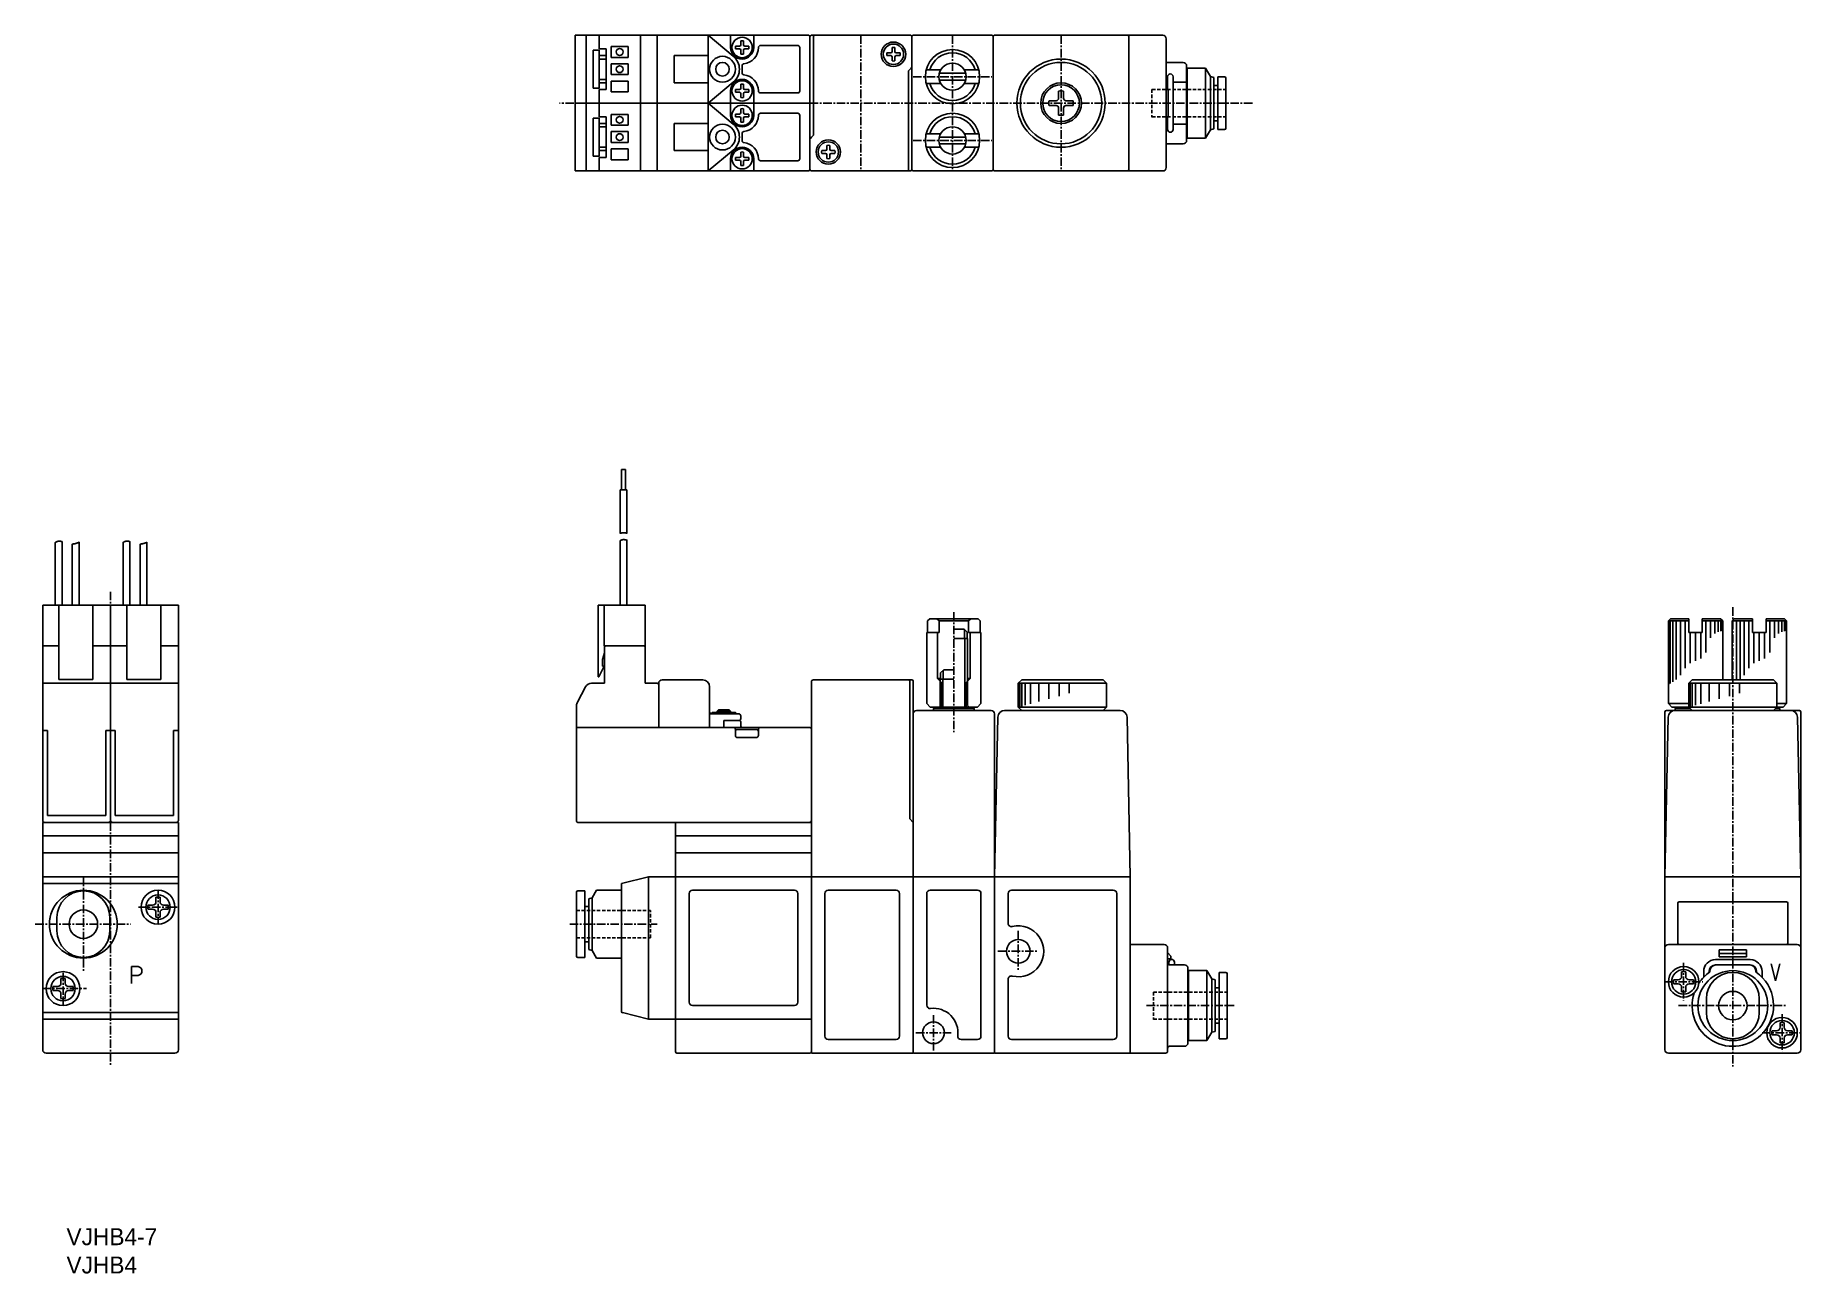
# Model space of a CAD drawing. Extents: x -329 to -68, y 63 to 246.
import ezdxf

# ---------------------------------------------------------------- set-up
doc = ezdxf.new("R2010")
doc.units = 0
doc.linetypes.add('CENTER', pattern=[2, 1.25, -0.25, 0.25, -0.25])
doc.linetypes.add('DASHED', pattern=[0.75, 0.5, -0.25])
doc.layers.get('0').update_dxf_attribs({"linetype": 'CONTINUOUS'})
doc.layers.add('CENTER', color=1, linetype='CENTER')
doc.styles.add('MX_NOTE_STANDARD', font='txt.shx', dxfattribs={"bigfont": 'extfont.shx'})

msp = doc.modelspace()

# ---------------------------------------------------------------- texts
at = {"color": 7, "linetype": 'CONTINUOUS', "style": 'MX_NOTE_STANDARD'}
msp.add_text('P', height=2.5, dxfattribs=at).set_placement((-314.82, 106.26))
at = {"color": 1, "linetype": 'CONTINUOUS', "style": 'MX_NOTE_STANDARD', "width": 0.75}
msp.add_text('V', height=2.5, dxfattribs=at).set_placement((-72.85, 106.66))
at = {"color": 7, "linetype": 'CONTINUOUS'}
for s, p in [('VJHB4-7', (-323.98, 67.7)), ('VJHB4', (-323.98, 63.53))]:
    msp.add_text(s, height=2.5, dxfattribs=at).set_placement(p)

# ---------------------------------------------------------------- linework, layer by layer
at = {"color": 7, "linetype": 'CONTINUOUS'}
for p, q in [((-249.01, 246.01), (-214.61, 246.01)), ((-249.01, 246.01), (-249.01, 226.01)), ((-247.41, 246.01), (-247.41, 226.01)), ((-245.46, 246.01), (-245.46, 244.01)), ((-239.41, 246.01), (-239.41, 226.01)), ((-236.91, 246.01), (-236.91, 236.01)), ((-229.41, 246.01), (-229.41, 236.01)), ((-229.41, 246.01), (-225.71, 242.93)), ((-226.11, 246.01), (-226.11, 244.21)), ((-224.61, 245.19), (-224.61, 244.61)), ((-224.21, 245.19), (-224.21, 244.61)), ((-222.71, 246.01), (-222.71, 244.21)), ((-214.41, 245.81), (-214.41, 226.21)), ((-214.21, 246.01), (-199.61, 246.01)), ((-213.91, 245.81), (-213.91, 231.27)), ((-199.41, 245.81), (-199.41, 226.21)), ((-199.21, 246.01), (-187.61, 246.01)), ((-187.41, 245.81), (-187.41, 226.21)), ((-187.21, 246.01), (-162.41, 246.01)), ((-167.41, 245.81), (-167.41, 226.21)), ((-161.91, 226.51), (-161.91, 245.51)), ((-246.37, 243.81), (-246.37, 238.21)), ((-246.37, 243.81), (-245.46, 243.81)), ((-245.46, 244.01), (-244.46, 244.01)), ((-245.46, 243.81), (-245.46, 238.21)), ((-245.46, 243.01), (-244.46, 243.01)), ((-245.46, 242.51), (-244.46, 242.51)), ((-244.46, 244.01), (-244.46, 238.01)), ((-243.71, 244.35), (-243.71, 242.75)), ((-243.71, 244.35), (-241.21, 244.35)), ((-243.71, 242.75), (-241.21, 242.75)), ((-241.21, 244.35), (-241.21, 242.75)), ((-234.41, 243.01), (-229.41, 243.01)), ((-234.41, 243.01), (-234.41, 239.01)), ((-225.39, 244.41), (-224.81, 244.41)), ((-225.39, 244.01), (-224.81, 244.01)), ((-224.61, 243.81), (-224.61, 243.23)), ((-224.21, 243.81), (-224.21, 243.23)), ((-224.01, 244.41), (-223.43, 244.41)), ((-224.01, 244.01), (-223.43, 244.01)), ((-221.71, 244.51), (-216.21, 244.51)), ((-215.91, 244.21), (-215.91, 237.81)), ((-203.09, 243.41), (-202.51, 243.41)), ((-203.09, 243.01), (-202.51, 243.01)), ((-202.31, 244.19), (-202.31, 243.61)), ((-202.31, 242.81), (-202.31, 242.23)), ((-201.91, 244.19), (-201.91, 243.61)), ((-201.91, 242.81), (-201.91, 242.23)), ((-201.71, 243.41), (-201.13, 243.41)), ((-201.71, 243.01), (-201.13, 243.01)), ((-161.91, 242.01), (-159.41, 242.01)), ((-245.46, 239.51), (-244.46, 239.51)), ((-243.71, 241.81), (-241.21, 241.81)), ((-243.71, 241.81), (-243.71, 240.21)), ((-243.71, 240.21), (-241.21, 240.21)), ((-241.21, 241.81), (-241.21, 240.21)), ((-224.41, 241.52), (-224.41, 240.49)), ((-199.91, 240.75), (-199.91, 226.06)), ((-197.28, 240.91), (-195.14, 240.91)), ((-191.48, 240.41), (-195.35, 240.41)), ((-191.48, 239.41), (-195.35, 239.41)), ((-191.68, 240.91), (-189.54, 240.91)), ((-161.71, 238.01), (-161.71, 239.91)), ((-160.91, 232.11), (-160.91, 239.91)), ((-158.91, 241.51), (-158.91, 230.51)), ((-158.81, 241.16), (-158.91, 241.06)), ((-158.81, 241.16), (-158.81, 230.86)), ((-156.11, 241.16), (-158.81, 241.16)), ((-156.11, 241.16), (-156.11, 230.86)), ((-155.41, 239.94), (-156.11, 241.16)), ((-155.41, 239.94), (-155.41, 232.07)), ((-155.41, 239.94), (-154.91, 239.81)), ((-154.91, 239.81), (-154.91, 232.21)), ((-154.31, 239.91), (-154.31, 232.11)), ((-154.31, 239.91), (-153.31, 239.91)), ((-153.11, 239.71), (-153.11, 232.31)), ((-246.37, 238.21), (-245.46, 238.21)), ((-245.46, 239.01), (-244.46, 239.01)), ((-245.46, 238.01), (-244.46, 238.01)), ((-245.46, 238.01), (-245.46, 236.01)), ((-243.71, 239.27), (-243.71, 237.67)), ((-243.71, 239.27), (-241.21, 239.27)), ((-243.71, 237.67), (-241.21, 237.67)), ((-241.21, 239.27), (-241.21, 237.67)), ((-234.41, 239.01), (-229.41, 239.01)), ((-229.41, 236.01), (-225.71, 239.09)), ((-226.11, 237.81), (-226.11, 236.01)), ((-225.39, 238.01), (-224.81, 238.01)), ((-225.39, 237.61), (-224.81, 237.61)), ((-224.61, 238.79), (-224.61, 238.21)), ((-224.61, 237.41), (-224.61, 236.83)), ((-224.21, 238.79), (-224.21, 238.21)), ((-224.21, 237.41), (-224.21, 236.83)), ((-224.01, 238.01), (-223.43, 238.01)), ((-224.01, 237.61), (-223.43, 237.61)), ((-222.71, 237.81), (-222.71, 236.01)), ((-221.71, 237.51), (-216.21, 237.51)), ((-197.28, 238.91), (-195.14, 238.91)), ((-191.68, 238.91), (-189.54, 238.91)), ((-177.77, 237.77), (-177.77, 236.73)), ((-177.05, 237.77), (-177.05, 236.73)), ((-161.91, 239.11), (-161.71, 239.11)), ((-161.91, 238.01), (-161.61, 238.01)), ((-161.61, 238.01), (-161.61, 234.01)), ((-160.91, 239.11), (-158.91, 239.11)), ((-154.91, 238.61), (-154.31, 238.61)), ((-249.01, 236.01), (-214.46, 236.01)), ((-245.46, 236.01), (-245.46, 234.01)), ((-243.71, 234.35), (-243.71, 232.75)), ((-243.71, 234.35), (-241.21, 234.35)), ((-241.21, 234.35), (-241.21, 232.75)), ((-236.91, 236.01), (-236.91, 226.01)), ((-229.41, 236.01), (-229.41, 226.01)), ((-229.41, 236.01), (-225.71, 232.93)), ((-226.11, 236.01), (-226.11, 234.21)), ((-225.39, 234.41), (-224.81, 234.41)), ((-224.61, 235.19), (-224.61, 234.61)), ((-224.21, 235.19), (-224.21, 234.61)), ((-224.01, 234.41), (-223.43, 234.41)), ((-222.71, 236.01), (-222.71, 234.21)), ((-221.71, 234.51), (-216.21, 234.51)), ((-215.91, 234.21), (-215.91, 227.81)), ((-179.18, 236.37), (-178.13, 236.37)), ((-179.18, 235.65), (-178.13, 235.65)), ((-177.77, 235.29), (-177.77, 234.24)), ((-177.05, 235.29), (-177.05, 234.24)), ((-176.69, 236.37), (-175.65, 236.37)), ((-176.69, 235.65), (-175.65, 235.65)), ((-246.37, 233.81), (-246.37, 228.21)), ((-246.37, 233.81), (-245.46, 233.81)), ((-245.46, 234.01), (-244.46, 234.01)), ((-245.46, 233.81), (-245.46, 228.21)), ((-245.46, 233.01), (-244.46, 233.01)), ((-245.46, 232.51), (-244.46, 232.51)), ((-244.46, 234.01), (-244.46, 228.01)), ((-243.71, 232.75), (-241.21, 232.75)), ((-243.71, 231.81), (-243.71, 230.21)), ((-243.71, 231.81), (-241.21, 231.81)), ((-241.21, 231.81), (-241.21, 230.21)), ((-234.41, 233.01), (-234.41, 229.01)), ((-234.41, 233.01), (-229.41, 233.01)), ((-225.39, 234.01), (-224.81, 234.01)), ((-224.61, 233.81), (-224.61, 233.23)), ((-224.21, 233.81), (-224.21, 233.23)), ((-224.01, 234.01), (-223.43, 234.01)), ((-161.91, 234.01), (-161.61, 234.01)), ((-161.91, 232.91), (-161.71, 232.91)), ((-161.71, 232.11), (-161.71, 234.01)), ((-160.91, 232.91), (-158.91, 232.91)), ((-155.41, 232.07), (-156.11, 230.86)), ((-155.41, 232.07), (-154.91, 232.21)), ((-154.91, 233.41), (-154.31, 233.41)), ((-154.31, 232.11), (-153.31, 232.11)), ((-245.46, 229.51), (-244.46, 229.51)), ((-245.46, 229.01), (-244.46, 229.01)), ((-243.71, 230.21), (-241.21, 230.21)), ((-243.71, 229.27), (-243.71, 227.67)), ((-243.71, 229.27), (-241.21, 229.27)), ((-241.21, 229.27), (-241.21, 227.67)), ((-234.41, 229.01), (-229.41, 229.01)), ((-229.41, 226.01), (-225.71, 229.09)), ((-224.41, 231.52), (-224.41, 230.49)), ((-212.69, 229.01), (-212.11, 229.01)), ((-211.91, 229.79), (-211.91, 229.21)), ((-211.51, 229.79), (-211.51, 229.21)), ((-211.31, 229.01), (-210.73, 229.01)), ((-197.28, 231.51), (-195.14, 231.51)), ((-197.28, 229.51), (-195.14, 229.51)), ((-191.48, 231.01), (-195.35, 231.01)), ((-191.48, 230.01), (-195.35, 230.01)), ((-191.68, 231.51), (-189.54, 231.51)), ((-191.68, 229.51), (-189.54, 229.51)), ((-161.91, 230.01), (-159.41, 230.01)), ((-158.81, 230.86), (-158.91, 230.96)), ((-156.11, 230.86), (-158.81, 230.86)), ((-246.37, 228.21), (-245.46, 228.21)), ((-245.46, 228.01), (-245.46, 226.01)), ((-245.46, 228.01), (-244.46, 228.01)), ((-243.71, 227.67), (-241.21, 227.67)), ((-226.11, 227.81), (-226.11, 226.01)), ((-225.39, 228.01), (-224.81, 228.01)), ((-225.39, 227.61), (-224.81, 227.61)), ((-224.61, 228.79), (-224.61, 228.21)), ((-224.61, 227.41), (-224.61, 226.83)), ((-224.21, 228.79), (-224.21, 228.21)), ((-224.21, 227.41), (-224.21, 226.83)), ((-224.01, 228.01), (-223.43, 228.01)), ((-224.01, 227.61), (-223.43, 227.61)), ((-222.71, 227.81), (-222.71, 226.01)), ((-221.71, 227.51), (-216.21, 227.51)), ((-212.69, 228.61), (-212.11, 228.61)), ((-211.91, 228.41), (-211.91, 227.83)), ((-211.51, 228.41), (-211.51, 227.83)), ((-211.31, 228.61), (-210.73, 228.61)), ((-249.01, 226.01), (-214.61, 226.01)), ((-214.21, 226.01), (-199.61, 226.01)), ((-199.21, 226.01), (-187.61, 226.01)), ((-187.21, 226.01), (-162.41, 226.01)), ((-242.19, 182.01), (-242.19, 179.01)), ((-242.19, 182.01), (-241.59, 182.01)), ((-241.59, 182.01), (-241.59, 179.01)), ((-242.39, 179.01), (-242.39, 172.61)), ((-242.39, 179.01), (-241.39, 179.01)), ((-241.39, 179.01), (-241.39, 172.6)), ((-325.63, 171.25), (-325.63, 162.01)), ((-324.63, 171.39), (-324.63, 162.01)), ((-323.13, 171.02), (-323.13, 162.01)), ((-322.13, 171.29), (-322.13, 162.01)), ((-315.63, 171.25), (-315.63, 162.01)), ((-314.63, 171.39), (-314.63, 162.01)), ((-313.13, 171.02), (-313.13, 162.01)), ((-312.13, 171.29), (-312.13, 162.01)), ((-242.39, 171.52), (-242.39, 162.01)), ((-241.39, 171.6), (-241.39, 162.01)), ((-327.49, 162.01), (-327.49, 130.31)), ((-327.49, 162.01), (-307.49, 162.01)), ((-325.09, 151.05), (-325.09, 162.01)), ((-320.09, 151.05), (-320.09, 162.01)), ((-317.49, 162.01), (-317.49, 130.31)), ((-315.09, 151.05), (-315.09, 162.01)), ((-310.09, 151.05), (-310.09, 162.01)), ((-307.49, 162.01), (-307.49, 130.31)), ((-245.63, 151.47), (-245.63, 162.01)), ((-238.71, 162.01), (-245.63, 162.01)), ((-244.76, 156.01), (-244.76, 162.01)), ((-238.71, 156.01), (-238.71, 162.01)), ((-197.08, 159.71), (-196.77, 160.01)), ((-197.08, 159.71), (-197.08, 158.01)), ((-196.77, 160.01), (-189.65, 160.01)), ((-195.39, 159.71), (-195.72, 160.01)), ((-195.39, 159.71), (-191.03, 159.71)), ((-195.39, 159.71), (-195.39, 158.01)), ((-191.03, 159.71), (-190.7, 160.01)), ((-191.03, 159.71), (-191.03, 158.01)), ((-189.34, 159.71), (-189.65, 160.01)), ((-189.34, 159.71), (-189.34, 158.01)), ((-87.61, 160.01), (-87.91, 159.71)), ((-87.91, 159.71), (-87.91, 147.51)), ((-87.91, 159.71), (-84.91, 159.71)), ((-87.85, 150.4), (-87.85, 159.71)), ((-87.63, 150.5), (-87.63, 159.71)), ((-84.91, 160.01), (-87.61, 160.01)), ((-87.25, 150.7), (-87.25, 159.71)), ((-86.75, 151.05), (-86.75, 159.71)), ((-86.14, 151.7), (-86.14, 159.71)), ((-85.45, 152.73), (-85.45, 159.71)), ((-84.91, 160.01), (-84.91, 158.01)), ((-82.91, 160.01), (-80.21, 160.01)), ((-82.91, 160.01), (-82.91, 158.01)), ((-79.91, 159.71), (-82.91, 159.71)), ((-82.37, 155.06), (-82.37, 159.71)), ((-81.68, 157.23), (-81.68, 159.71)), ((-81.07, 157.87), (-81.07, 159.71)), ((-80.57, 158.07), (-80.57, 159.71)), ((-80.21, 160.01), (-79.91, 159.71)), ((-80.2, 158.18), (-80.2, 159.71)), ((-79.97, 158.26), (-79.97, 159.71)), ((-79.91, 159.71), (-79.91, 151.01)), ((-78.21, 160.01), (-78.51, 159.71)), ((-78.51, 159.71), (-78.51, 151.01)), ((-78.51, 159.71), (-75.51, 159.71)), ((-75.51, 160.01), (-78.21, 160.01)), ((-77.85, 151.01), (-77.85, 159.71)), ((-77.35, 151.05), (-77.35, 159.71)), ((-76.74, 151.7), (-76.74, 159.71)), ((-76.05, 152.73), (-76.05, 159.71)), ((-75.51, 160.01), (-75.51, 158.01)), ((-73.51, 160.01), (-70.81, 160.01)), ((-73.51, 160.01), (-73.51, 158.01)), ((-70.51, 159.71), (-73.51, 159.71)), ((-72.97, 155.06), (-72.97, 159.71)), ((-72.28, 157.23), (-72.28, 159.71)), ((-71.67, 157.87), (-71.67, 159.71)), ((-71.17, 158.07), (-71.17, 159.71)), ((-70.81, 160.01), (-70.51, 159.71)), ((-70.8, 158.18), (-70.8, 159.71)), ((-70.57, 158.26), (-70.57, 159.71)), ((-70.51, 159.71), (-70.51, 147.51)), ((-197.21, 158.01), (-197.21, 147.51)), ((-197.21, 158.01), (-195.39, 158.01)), ((-195.61, 158.01), (-195.61, 151.21)), ((-191.71, 158.51), (-193.21, 158.51)), ((-191.21, 157.11), (-193.21, 157.11)), ((-191.25, 158.05), (-191.71, 158.51)), ((-191.25, 157.11), (-191.25, 158.05)), ((-191.21, 157.11), (-191.21, 150.81)), ((-191.03, 158.01), (-189.21, 158.01)), ((-190.81, 158.01), (-190.81, 151.21)), ((-189.21, 158.01), (-189.21, 147.51)), ((-84.91, 158.01), (-82.91, 158.01)), ((-84.7, 153.47), (-84.7, 158.01)), ((-83.91, 158.01), (-83.91, 153.82)), ((-83.13, 154.16), (-83.13, 158.01)), ((-75.51, 158.01), (-73.51, 158.01)), ((-75.3, 153.47), (-75.3, 158.01)), ((-74.51, 158.01), (-74.51, 153.82)), ((-73.73, 154.16), (-73.73, 158.01)), ((-325.09, 156.01), (-327.49, 156.01)), ((-315.09, 156.01), (-320.09, 156.01)), ((-307.49, 156.01), (-310.09, 156.01)), ((-245.01, 154.01), (-244.71, 155.01)), ((-245.01, 154.01), (-245.01, 153.01)), ((-238.71, 156.01), (-244.76, 156.01)), ((-244.71, 150.51), (-244.71, 156.01)), ((-238.71, 150.51), (-238.71, 156.01)), ((-325.09, 151.05), (-320.09, 151.05)), ((-315.09, 151.05), (-310.09, 151.05)), ((-245.51, 151.47), (-245.63, 151.47)), ((-245.51, 151.47), (-244.72, 153.01)), ((-245.01, 153.01), (-244.71, 153.01)), ((-236.21, 151.01), (-230.21, 151.01)), ((-199.41, 151.01), (-213.91, 151.01)), ((-195.61, 151.21), (-195.01, 150.61)), ((-195.61, 151.21), (-195.21, 151.21)), ((-195.21, 151.21), (-195.21, 150.81)), ((-195.21, 151.11), (-193.21, 151.11)), ((-195.17, 152.05), (-194.71, 152.51)), ((-195.17, 151.11), (-195.17, 152.05)), ((-194.71, 152.51), (-193.21, 152.51)), ((-190.81, 151.21), (-191.41, 150.61)), ((-190.81, 151.21), (-191.21, 151.21)), ((-183.71, 150.51), (-183.21, 151.01)), ((-183.21, 151.01), (-171.21, 151.01)), ((-171.21, 151.01), (-170.71, 150.51)), ((-84.91, 150.51), (-84.41, 151.01)), ((-84.41, 151.01), (-72.41, 151.01)), ((-72.41, 151.01), (-71.91, 150.51)), ((-327.49, 150.51), (-307.49, 150.51)), ((-248.69, 147.73), (-247.49, 149.98)), ((-246.61, 150.51), (-244.71, 150.51)), ((-238.71, 150.51), (-236.91, 150.51)), ((-236.71, 150.51), (-236.71, 150.31)), ((-236.71, 150.31), (-236.71, 144.01)), ((-229.21, 150.01), (-229.21, 144.01)), ((-214.21, 150.71), (-214.21, 122.01)), ((-199.71, 150.81), (-199.71, 130.51)), ((-199.21, 150.81), (-199.21, 122.01)), ((-195.01, 150.61), (-195.01, 147.01)), ((-191.41, 150.61), (-191.41, 147.46)), ((-183.71, 150.51), (-170.71, 150.51)), ((-183.71, 150.51), (-183.71, 147.01)), ((-183.51, 150.51), (-183.51, 147.01)), ((-183.21, 150.51), (-183.21, 147.01)), ((-182.71, 150.51), (-182.71, 147.28)), ((-181.91, 150.51), (-181.91, 147.49)), ((-180.71, 150.51), (-180.71, 147.82)), ((-179.21, 150.51), (-179.21, 148.22)), ((-177.71, 150.51), (-177.71, 148.62)), ((-176.21, 150.51), (-176.21, 149.03)), ((-170.71, 150.51), (-170.71, 147.01)), ((-84.91, 150.51), (-71.91, 150.51)), ((-84.91, 150.51), (-84.91, 147.01)), ((-84.71, 150.51), (-84.71, 147.01)), ((-84.41, 150.51), (-84.41, 147.01)), ((-83.91, 150.51), (-83.91, 147.28)), ((-83.11, 150.51), (-83.11, 147.49)), ((-81.91, 150.51), (-81.91, 147.82)), ((-80.41, 150.51), (-80.41, 148.22)), ((-78.91, 150.51), (-78.91, 148.62)), ((-77.41, 150.51), (-77.41, 149.03)), ((-71.91, 150.51), (-71.91, 147.01)), ((-248.81, 147.26), (-248.81, 130.21)), ((-224.91, 146.01), (-229.21, 146.01)), ((-228.81, 146.21), (-229.01, 146.01)), ((-228.81, 146.21), (-225.41, 146.21)), ((-227.91, 146.61), (-228.11, 146.41)), ((-228.11, 146.41), (-226.11, 146.41)), ((-228.11, 146.41), (-228.11, 146.21)), ((-226.31, 146.61), (-227.91, 146.61)), ((-226.31, 146.61), (-226.11, 146.41)), ((-226.11, 146.41), (-226.11, 146.21)), ((-225.41, 146.21), (-225.21, 146.01)), ((-224.61, 145.71), (-224.61, 145.31)), ((-198.71, 146.51), (-187.71, 146.51)), ((-197.21, 147.51), (-196.71, 147.01)), ((-196.71, 147.01), (-189.71, 147.01)), ((-196.21, 146.81), (-196.01, 147.01)), ((-196.21, 146.81), (-190.21, 146.81)), ((-196.21, 146.81), (-196.21, 146.51)), ((-191.41, 147.46), (-190.96, 147.01)), ((-190.21, 146.81), (-190.41, 147.01)), ((-190.21, 146.81), (-190.21, 146.51)), ((-189.21, 147.51), (-189.71, 147.01)), ((-187.21, 146.01), (-187.21, 122.01)), ((-185.73, 146.51), (-168.69, 146.51)), ((-170.71, 147.01), (-183.71, 147.01)), ((-183.71, 147.01), (-183.21, 146.51)), ((-170.71, 147.01), (-171.21, 146.51)), ((-88.41, 146.31), (-88.41, 96.51)), ((-88.21, 146.51), (-68.61, 146.51)), ((-87.91, 147.51), (-84.91, 147.51)), ((-87.91, 147.51), (-87.41, 147.01)), ((-87.41, 147.01), (-84.91, 147.01)), ((-86.91, 146.81), (-86.71, 147.01)), ((-86.91, 146.81), (-84.71, 146.81)), ((-86.91, 146.81), (-86.91, 146.51)), ((-71.91, 147.01), (-84.91, 147.01)), ((-84.91, 147.01), (-84.41, 146.51)), ((-71.91, 147.01), (-72.41, 146.51)), ((-72.11, 146.81), (-71.51, 146.81)), ((-70.51, 147.51), (-71.91, 147.51)), ((-71.91, 147.01), (-71.01, 147.01)), ((-71.51, 146.81), (-71.71, 147.01)), ((-71.51, 146.81), (-71.51, 146.51)), ((-70.51, 147.51), (-71.01, 147.01)), ((-68.41, 146.31), (-68.41, 96.51)), ((-327.49, 143.53), (-326.79, 143.53)), ((-326.79, 143.53), (-326.79, 131.03)), ((-318.19, 143.53), (-318.19, 131.03)), ((-318.19, 143.53), (-317.49, 143.53)), ((-317.49, 143.53), (-316.79, 143.53)), ((-316.79, 143.53), (-316.79, 131.03)), ((-308.19, 143.53), (-308.19, 131.03)), ((-308.19, 143.53), (-307.49, 143.53)), ((-214.41, 144.01), (-248.81, 144.01)), ((-227.11, 145.01), (-227.11, 144.01)), ((-227.11, 145.01), (-224.91, 145.01)), ((-225.41, 143.71), (-225.41, 142.81)), ((-222.31, 143.71), (-225.11, 143.71)), ((-224.61, 144.81), (-224.61, 144.21)), ((-222.01, 143.71), (-222.01, 142.81)), ((-214.21, 130.31), (-214.21, 143.81)), ((-186.73, 145.53), (-187.21, 122.01)), ((-167.21, 122.01), (-167.69, 145.53)), ((-87.93, 145.53), (-88.41, 122.01)), ((-68.41, 122.01), (-68.89, 145.53)), ((-222.31, 142.51), (-225.11, 142.51)), ((-326.79, 131.03), (-318.19, 131.03)), ((-316.79, 131.03), (-308.19, 131.03)), ((-199.71, 130.51), (-199.21, 130.01)), ((-327.49, 130.01), (-307.49, 130.01)), ((-327.49, 96.51), (-327.49, 130.01)), ((-327.49, 128.01), (-307.49, 128.01)), ((-307.49, 96.51), (-307.49, 130.01)), ((-214.21, 130.01), (-248.61, 130.01)), ((-234.21, 122.01), (-234.21, 130.01)), ((-234.21, 128.01), (-214.21, 128.01)), ((-327.49, 125.51), (-307.49, 125.51)), ((-234.21, 125.51), (-214.21, 125.51)), ((-307.49, 122.01), (-327.49, 122.01)), ((-327.49, 121.01), (-307.49, 121.01)), ((-248.81, 110.31), (-248.81, 119.71)), ((-247.61, 119.91), (-248.61, 119.91)), ((-247.61, 110.11), (-247.61, 119.91)), ((-246.51, 118.89), (-245.87, 120.01)), ((-245.87, 120.01), (-242.21, 120.01)), ((-242.21, 121.01), (-238.21, 122.01)), ((-242.21, 121.01), (-242.21, 102.16)), ((-242.21, 110.01), (-242.21, 120.01)), ((-238.21, 122.01), (-238.21, 101.01)), ((-238.21, 122.01), (-234.21, 122.01)), ((-234.21, 122.01), (-234.21, 96.21)), ((-234.21, 122.01), (-214.21, 122.01)), ((-231.71, 120.01), (-216.71, 120.01)), ((-214.21, 121.96), (-214.21, 96.06)), ((-199.26, 122.01), (-214.16, 122.01)), ((-201.71, 120.01), (-211.71, 120.01)), ((-199.21, 122.01), (-199.21, 96.06)), ((-187.21, 122.01), (-199.21, 122.01)), ((-189.71, 120.01), (-196.71, 120.01)), ((-187.21, 122.01), (-187.21, 96.06)), ((-187.21, 122.01), (-167.21, 122.01)), ((-169.71, 120.01), (-184.71, 120.01)), ((-167.21, 121.96), (-167.21, 96.01)), ((-88.41, 122.01), (-68.41, 122.01)), ((-311.29, 117.81), (-311.96, 117.81)), ((-311.29, 117.21), (-311.96, 117.21)), ((-310.79, 118.98), (-310.79, 118.31)), ((-310.19, 118.98), (-310.19, 118.31)), ((-309.02, 117.81), (-309.69, 117.81)), ((-309.02, 117.21), (-309.69, 117.21)), ((-247.01, 117.61), (-247.61, 117.61)), ((-247.01, 118.76), (-246.51, 118.89)), ((-247.01, 111.26), (-247.01, 118.76)), ((-246.51, 111.12), (-246.51, 118.89)), ((-232.21, 119.51), (-232.21, 103.51)), ((-216.21, 119.51), (-216.21, 103.51)), ((-212.21, 119.51), (-212.21, 98.51)), ((-201.21, 119.51), (-201.21, 98.51)), ((-197.21, 119.51), (-197.21, 103.08)), ((-189.21, 119.51), (-189.21, 98.51)), ((-185.21, 119.51), (-185.21, 115.14)), ((-169.21, 119.51), (-169.21, 98.51)), ((-86.51, 118.11), (-86.51, 112.21)), ((-86.31, 118.31), (-70.51, 118.31)), ((-70.31, 118.11), (-70.31, 112.21)), ((-325.39, 114.01), (-325.39, 116.01)), ((-317.59, 114.01), (-317.59, 116.01)), ((-310.79, 116.71), (-310.79, 116.04)), ((-310.19, 116.71), (-310.19, 116.04)), ((-247.01, 112.41), (-247.61, 112.41)), ((-167.21, 112.01), (-162.21, 112.01)), ((-87.91, 112.01), (-68.91, 112.01)), ((-247.61, 110.11), (-248.61, 110.11)), ((-247.01, 111.26), (-246.51, 111.12)), ((-246.51, 111.12), (-245.87, 110.01)), ((-245.87, 110.01), (-242.21, 110.01)), ((-161.71, 111.51), (-161.71, 110.81)), ((-161.71, 110.81), (-161.71, 96.71)), ((-161.71, 110.81), (-161.21, 110.31)), ((-161.71, 109.91), (-161.21, 109.91)), ((-161.51, 109.41), (-161.51, 109.03)), ((-161.21, 110.31), (-161.21, 109.91)), ((-160.71, 109.41), (-160.71, 109.01)), ((-80.98, 109.81), (-75.84, 109.81)), ((-80.41, 111.23), (-80.41, 110.21)), ((-80.41, 111.23), (-76.41, 111.23)), ((-80.41, 110.71), (-76.41, 110.71)), ((-80.41, 110.21), (-76.41, 110.21)), ((-76.41, 111.23), (-76.41, 110.21)), ((-324.79, 106.98), (-324.79, 106.31)), ((-324.19, 106.98), (-324.19, 106.31)), ((-185.21, 106.88), (-185.21, 98.51)), ((-161.41, 109.01), (-159.21, 109.01)), ((-158.71, 108.51), (-158.71, 108.16)), ((-158.71, 108.16), (-158.71, 97.86)), ((-158.61, 108.16), (-158.71, 108.06)), ((-158.71, 108.06), (-158.71, 97.96)), ((-158.61, 108.16), (-158.61, 97.86)), ((-155.91, 108.16), (-158.61, 108.16)), ((-155.91, 108.16), (-155.91, 97.86)), ((-155.21, 106.94), (-155.91, 108.16)), ((-155.21, 106.94), (-155.21, 99.07)), ((-155.21, 106.94), (-154.71, 106.81)), ((-154.71, 106.81), (-154.71, 99.21)), ((-154.11, 107.91), (-154.11, 98.11)), ((-154.11, 107.91), (-153.11, 107.91)), ((-152.91, 107.71), (-152.91, 98.31)), ((-86.46, 106.81), (-87.13, 106.81)), ((-85.96, 107.98), (-85.96, 107.31)), ((-85.36, 107.98), (-85.36, 107.31)), ((-84.19, 106.81), (-84.86, 106.81)), ((-82.71, 107.19), (-82.71, 108.01)), ((-81.91, 108.01), (-81.91, 107.88)), ((-81.81, 108.01), (-81.81, 107.98)), ((-80.96, 109.01), (-75.86, 109.01)), ((-75.01, 108.01), (-75.01, 107.98)), ((-74.91, 108.01), (-74.91, 107.88)), ((-74.11, 107.19), (-74.11, 108.01)), ((-325.29, 105.81), (-325.96, 105.81)), ((-325.29, 105.21), (-325.96, 105.21)), ((-324.79, 104.71), (-324.79, 104.04)), ((-324.19, 104.71), (-324.19, 104.04)), ((-323.02, 105.81), (-323.69, 105.81)), ((-323.02, 105.21), (-323.69, 105.21)), ((-154.71, 105.61), (-154.11, 105.61)), ((-86.46, 106.21), (-87.13, 106.21)), ((-85.96, 105.71), (-85.96, 105.04)), ((-85.36, 105.71), (-85.36, 105.04)), ((-84.19, 106.21), (-84.86, 106.21)), ((-327.49, 102.01), (-307.49, 102.01)), ((-238.21, 101.01), (-242.06, 101.97)), ((-231.71, 103.01), (-216.71, 103.01)), ((-82.31, 102.01), (-82.31, 104.01)), ((-74.51, 102.01), (-74.51, 104.01)), ((-307.49, 101.01), (-327.49, 101.01)), ((-238.21, 101.01), (-234.21, 101.01)), ((-234.21, 101.01), (-214.26, 101.01)), ((-155.21, 99.07), (-155.91, 97.86)), ((-155.21, 99.07), (-154.71, 99.21)), ((-154.71, 100.41), (-154.11, 100.41)), ((-71.96, 99.31), (-72.63, 99.31)), ((-71.46, 100.48), (-71.46, 99.81)), ((-70.86, 100.48), (-70.86, 99.81)), ((-69.69, 99.31), (-70.36, 99.31)), ((-211.71, 98.01), (-201.71, 98.01)), ((-192.14, 98.01), (-189.71, 98.01)), ((-169.71, 98.01), (-184.71, 98.01)), ((-161.71, 96.71), (-161.71, 96.31)), ((-161.41, 97.01), (-159.21, 97.01)), ((-158.61, 97.86), (-158.71, 97.96)), ((-158.71, 97.86), (-158.71, 97.51)), ((-155.91, 97.86), (-158.61, 97.86)), ((-154.11, 98.11), (-153.11, 98.11)), ((-71.96, 98.71), (-72.63, 98.71)), ((-71.46, 98.21), (-71.46, 97.54)), ((-70.86, 98.21), (-70.86, 97.54)), ((-69.69, 98.71), (-70.36, 98.71)), ((-326.99, 96.01), (-307.99, 96.01)), ((-234.01, 96.01), (-214.41, 96.01)), ((-199.26, 96.01), (-214.16, 96.01)), ((-199.16, 96.01), (-187.26, 96.01)), ((-167.26, 96.01), (-187.16, 96.01)), ((-167.21, 96.01), (-162.01, 96.01)), ((-87.91, 96.01), (-68.91, 96.01))]:
    msp.add_line(p, q, dxfattribs=at)
at = {"color": 3, "linetype": 'DASHED'}
for p, q in [((-164.01, 238.01), (-153.11, 238.01)), ((-164.01, 238.01), (-164.01, 233.96)), ((-164.01, 234.01), (-153.11, 234.01)), ((-248.81, 117.01), (-237.91, 117.01)), ((-237.91, 113.01), (-237.91, 117.01)), ((-248.81, 113.01), (-237.91, 113.01)), ((-163.81, 105.01), (-152.91, 105.01)), ((-163.81, 105.01), (-163.81, 100.96)), ((-163.81, 101.01), (-152.91, 101.01))]:
    msp.add_line(p, q, dxfattribs=at)
at = {"color": 3, "linetype": 'CONTINUOUS'}
for p, q in [((-191.64, 157.11), (-191.64, 158.44)), ((-191.59, 157.11), (-191.59, 147.01)), ((-194.83, 151.11), (-194.83, 147.01)), ((-194.78, 151.11), (-194.78, 152.44)), ((-195.21, 150.81), (-195.21, 147.01)), ((-191.21, 150.81), (-191.21, 147.26)), ((-191.41, 147.46), (-191.41, 147.01))]:
    msp.add_line(p, q, dxfattribs=at)
at = {"color": 7}
for points in [[(-241.39, 172.63, 0), (-241.39, 172.63, 0), (-241.39, 172.63, 0), (-241.39, 172.63, 0), (-241.39, 172.63, 0), (-241.39, 172.63, 0), (-241.4, 172.63, 0), (-241.4, 172.63, 0), (-241.4, 172.63, 0), (-241.4, 172.63, 0), (-241.4, 172.63, 0), (-241.4, 172.63, 0), (-241.4, 172.63, 0), (-241.4, 172.63, 0), (-241.4, 172.63, 0), (-241.4, 172.63, 0), (-241.4, 172.63, 0), (-241.41, 172.63, 0), (-241.41, 172.63, 0), (-241.41, 172.63, 0), (-241.41, 172.63, 0), (-241.41, 172.63, 0), (-241.41, 172.63, 0), (-241.41, 172.63, 0), (-241.41, 172.63, 0), (-241.41, 172.63, 0), (-241.41, 172.63, 0), (-241.41, 172.63, 0), (-241.41, 172.63, 0), (-241.42, 172.63, 0), (-241.42, 172.63, 0), (-241.42, 172.63, 0), (-241.42, 172.63, 0), (-241.42, 172.63, 0), (-241.42, 172.63, 0), (-241.42, 172.63, 0), (-241.42, 172.63, 0), (-241.42, 172.63, 0), (-241.42, 172.63, 0), (-241.42, 172.63, 0), (-241.43, 172.63, 0), (-241.43, 172.63, 0), (-241.43, 172.63, 0), (-241.43, 172.63, 0), (-241.43, 172.63, 0), (-241.43, 172.63, 0), (-241.43, 172.63, 0), (-241.43, 172.64, 0), (-241.43, 172.64, 0), (-241.43, 172.64, 0), (-241.43, 172.64, 0), (-241.44, 172.64, 0), (-241.44, 172.64, 0), (-241.44, 172.64, 0), (-241.44, 172.64, 0), (-241.44, 172.64, 0), (-241.44, 172.64, 0), (-241.44, 172.64, 0), (-241.44, 172.64, 0), (-241.44, 172.64, 0), (-241.44, 172.64, 0), (-241.44, 172.64, 0), (-241.45, 172.64, 0), (-241.45, 172.64, 0), (-241.45, 172.64, 0), (-241.45, 172.64, 0), (-241.45, 172.64, 0), (-241.45, 172.64, 0), (-241.45, 172.64, 0), (-241.45, 172.64, 0), (-241.45, 172.64, 0), (-241.45, 172.64, 0), (-241.45, 172.64, 0), (-241.45, 172.64, 0), (-241.46, 172.64, 0), (-241.46, 172.64, 0), (-241.46, 172.64, 0), (-241.46, 172.64, 0), (-241.46, 172.64, 0), (-241.46, 172.64, 0), (-241.46, 172.64, 0), (-241.46, 172.64, 0), (-241.46, 172.64, 0), (-241.46, 172.64, 0), (-241.46, 172.64, 0), (-241.47, 172.64, 0), (-241.47, 172.64, 0), (-241.47, 172.64, 0), (-241.47, 172.64, 0), (-241.47, 172.64, 0), (-241.47, 172.64, 0), (-241.47, 172.64, 0), (-241.47, 172.64, 0), (-241.47, 172.64, 0), (-241.47, 172.64, 0), (-241.47, 172.64, 0), (-241.48, 172.64, 0), (-241.48, 172.64, 0), (-241.48, 172.64, 0), (-241.48, 172.64, 0), (-241.48, 172.64, 0), (-241.48, 172.64, 0), (-241.48, 172.64, 0), (-241.48, 172.64, 0), (-241.48, 172.64, 0), (-241.48, 172.64, 0), (-241.48, 172.64, 0), (-241.49, 172.64, 0), (-241.49, 172.64, 0), (-241.49, 172.64, 0), (-241.49, 172.65, 0), (-241.49, 172.65, 0), (-241.49, 172.65, 0), (-241.49, 172.65, 0), (-241.49, 172.65, 0), (-241.49, 172.65, 0), (-241.49, 172.65, 0), (-241.49, 172.65, 0), (-241.49, 172.65, 0), (-241.5, 172.65, 0), (-241.5, 172.65, 0), (-241.5, 172.65, 0), (-241.5, 172.65, 0), (-241.5, 172.65, 0), (-241.5, 172.65, 0), (-241.5, 172.65, 0), (-241.5, 172.65, 0), (-241.5, 172.65, 0), (-241.5, 172.65, 0), (-241.5, 172.65, 0), (-241.51, 172.65, 0), (-241.51, 172.65, 0), (-241.51, 172.65, 0), (-241.51, 172.65, 0), (-241.51, 172.65, 0), (-241.51, 172.65, 0), (-241.51, 172.65, 0), (-241.51, 172.65, 0), (-241.51, 172.65, 0), (-241.51, 172.65, 0), (-241.51, 172.65, 0), (-241.52, 172.65, 0), (-241.52, 172.65, 0), (-241.52, 172.65, 0), (-241.52, 172.65, 0), (-241.52, 172.65, 0), (-241.52, 172.65, 0), (-241.52, 172.65, 0), (-241.52, 172.65, 0), (-241.52, 172.65, 0), (-241.52, 172.65, 0), (-241.52, 172.65, 0), (-241.53, 172.65, 0), (-241.53, 172.65, 0), (-241.53, 172.65, 0), (-241.53, 172.65, 0), (-241.53, 172.65, 0), (-241.53, 172.65, 0), (-241.53, 172.65, 0), (-241.53, 172.65, 0), (-241.53, 172.65, 0), (-241.53, 172.65, 0), (-241.53, 172.65, 0), (-241.53, 172.65, 0), (-241.54, 172.65, 0), (-241.54, 172.65, 0), (-241.54, 172.65, 0), (-241.54, 172.65, 0), (-241.54, 172.65, 0), (-241.54, 172.65, 0), (-241.54, 172.65, 0), (-241.54, 172.65, 0), (-241.54, 172.65, 0), (-241.54, 172.66, 0), (-241.54, 172.66, 0), (-241.55, 172.66, 0), (-241.55, 172.66, 0), (-241.55, 172.66, 0), (-241.55, 172.66, 0), (-241.55, 172.66, 0), (-241.55, 172.66, 0), (-241.55, 172.66, 0), (-241.55, 172.66, 0), (-241.55, 172.66, 0), (-241.55, 172.66, 0), (-241.55, 172.66, 0), (-241.56, 172.66, 0), (-241.56, 172.66, 0), (-241.56, 172.66, 0), (-241.56, 172.66, 0), (-241.56, 172.66, 0), (-241.56, 172.66, 0), (-241.56, 172.66, 0), (-241.56, 172.66, 0), (-241.56, 172.66, 0), (-241.56, 172.66, 0), (-241.56, 172.66, 0), (-241.57, 172.66, 0), (-241.57, 172.66, 0), (-241.57, 172.66, 0), (-241.57, 172.66, 0), (-241.57, 172.66, 0), (-241.57, 172.66, 0), (-241.57, 172.66, 0), (-241.57, 172.66, 0), (-241.57, 172.66, 0), (-241.57, 172.66, 0), (-241.57, 172.66, 0), (-241.58, 172.66, 0), (-241.58, 172.66, 0), (-241.58, 172.66, 0), (-241.58, 172.66, 0), (-241.58, 172.66, 0), (-241.58, 172.66, 0), (-241.58, 172.66, 0), (-241.58, 172.66, 0), (-241.58, 172.66, 0), (-241.58, 172.66, 0), (-241.58, 172.66, 0), (-241.58, 172.66, 0), (-241.59, 172.66, 0), (-241.59, 172.66, 0), (-241.59, 172.66, 0), (-241.59, 172.66, 0), (-241.59, 172.66, 0), (-241.59, 172.66, 0), (-241.59, 172.66, 0), (-241.59, 172.66, 0), (-241.59, 172.66, 0), (-241.59, 172.66, 0), (-241.59, 172.66, 0), (-241.6, 172.66, 0), (-241.6, 172.66, 0), (-241.6, 172.66, 0), (-241.6, 172.66, 0), (-241.6, 172.66, 0), (-241.6, 172.66, 0), (-241.6, 172.66, 0), (-241.6, 172.66, 0), (-241.6, 172.66, 0), (-241.6, 172.66, 0), (-241.6, 172.66, 0), (-241.61, 172.66, 0), (-241.61, 172.66, 0), (-241.61, 172.66, 0), (-241.61, 172.66, 0), (-241.61, 172.66, 0), (-241.61, 172.66, 0), (-241.61, 172.66, 0), (-241.61, 172.66, 0), (-241.61, 172.66, 0), (-241.61, 172.66, 0), (-241.61, 172.66, 0), (-241.62, 172.66, 0), (-241.62, 172.66, 0), (-241.62, 172.66, 0), (-241.62, 172.66, 0), (-241.62, 172.66, 0), (-241.62, 172.66, 0), (-241.62, 172.66, 0), (-241.62, 172.66, 0), (-241.62, 172.66, 0), (-241.62, 172.66, 0), (-241.62, 172.66, 0), (-241.63, 172.66, 0), (-241.63, 172.66, 0), (-241.63, 172.67, 0), (-241.63, 172.67, 0), (-241.63, 172.67, 0), (-241.63, 172.67, 0), (-241.63, 172.67, 0), (-241.63, 172.67, 0), (-241.63, 172.67, 0), (-241.63, 172.67, 0), (-241.63, 172.67, 0), (-241.64, 172.67, 0), (-241.64, 172.67, 0), (-241.64, 172.67, 0), (-241.64, 172.67, 0), (-241.64, 172.67, 0), (-241.64, 172.67, 0), (-241.64, 172.67, 0), (-241.64, 172.67, 0), (-241.64, 172.67, 0), (-241.64, 172.67, 0), (-241.64, 172.67, 0), (-241.64, 172.67, 0), (-241.65, 172.67, 0), (-241.65, 172.67, 0), (-241.65, 172.67, 0), (-241.65, 172.67, 0), (-241.65, 172.67, 0), (-241.65, 172.67, 0), (-241.65, 172.67, 0), (-241.65, 172.67, 0), (-241.65, 172.67, 0), (-241.65, 172.67, 0), (-241.65, 172.67, 0), (-241.66, 172.67, 0), (-241.66, 172.67, 0), (-241.66, 172.67, 0), (-241.66, 172.67, 0), (-241.66, 172.67, 0), (-241.66, 172.67, 0), (-241.66, 172.67, 0), (-241.66, 172.67, 0), (-241.66, 172.67, 0), (-241.66, 172.67, 0), (-241.66, 172.67, 0), (-241.67, 172.67, 0), (-241.67, 172.67, 0), (-241.67, 172.67, 0), (-241.67, 172.67, 0), (-241.67, 172.67, 0), (-241.67, 172.67, 0), (-241.67, 172.67, 0), (-241.67, 172.67, 0), (-241.67, 172.67, 0), (-241.67, 172.67, 0), (-241.67, 172.67, 0), (-241.68, 172.67, 0), (-241.68, 172.67, 0), (-241.68, 172.67, 0), (-241.68, 172.67, 0), (-241.68, 172.67, 0), (-241.68, 172.67, 0), (-241.68, 172.67, 0), (-241.68, 172.67, 0), (-241.68, 172.67, 0), (-241.68, 172.67, 0), (-241.68, 172.67, 0), (-241.69, 172.67, 0), (-241.69, 172.67, 0), (-241.69, 172.67, 0), (-241.69, 172.67, 0), (-241.69, 172.67, 0), (-241.69, 172.67, 0), (-241.69, 172.67, 0), (-241.69, 172.67, 0), (-241.69, 172.67, 0), (-241.69, 172.67, 0), (-241.69, 172.67, 0), (-241.7, 172.67, 0), (-241.7, 172.67, 0), (-241.7, 172.67, 0), (-241.7, 172.67, 0), (-241.7, 172.67, 0), (-241.7, 172.67, 0), (-241.7, 172.67, 0), (-241.7, 172.67, 0), (-241.7, 172.67, 0), (-241.7, 172.67, 0), (-241.7, 172.67, 0), (-241.71, 172.67, 0), (-241.71, 172.67, 0), (-241.71, 172.67, 0), (-241.71, 172.67, 0), (-241.71, 172.67, 0), (-241.71, 172.67, 0), (-241.71, 172.67, 0), (-241.71, 172.67, 0), (-241.71, 172.67, 0), (-241.71, 172.67, 0), (-241.71, 172.67, 0), (-241.72, 172.67, 0), (-241.72, 172.67, 0), (-241.72, 172.67, 0), (-241.72, 172.67, 0), (-241.72, 172.68, 0), (-241.72, 172.68, 0), (-241.72, 172.68, 0), (-241.72, 172.68, 0), (-241.72, 172.68, 0), (-241.72, 172.68, 0), (-241.72, 172.68, 0), (-241.72, 172.68, 0), (-241.73, 172.68, 0), (-241.73, 172.68, 0), (-241.73, 172.68, 0), (-241.73, 172.68, 0), (-241.73, 172.68, 0), (-241.73, 172.68, 0), (-241.73, 172.68, 0), (-241.73, 172.68, 0), (-241.73, 172.68, 0), (-241.73, 172.68, 0), (-241.73, 172.68, 0), (-241.74, 172.68, 0), (-241.74, 172.68, 0), (-241.74, 172.68, 0), (-241.74, 172.68, 0), (-241.74, 172.68, 0), (-241.74, 172.68, 0), (-241.74, 172.68, 0), (-241.74, 172.68, 0), (-241.74, 172.68, 0), (-241.74, 172.68, 0), (-241.74, 172.68, 0), (-241.75, 172.68, 0), (-241.75, 172.68, 0), (-241.75, 172.68, 0), (-241.75, 172.68, 0), (-241.75, 172.68, 0), (-241.75, 172.68, 0), (-241.75, 172.68, 0), (-241.75, 172.68, 0), (-241.75, 172.68, 0), (-241.75, 172.68, 0), (-241.75, 172.68, 0), (-241.76, 172.68, 0), (-241.76, 172.68, 0), (-241.76, 172.68, 0), (-241.76, 172.68, 0), (-241.76, 172.68, 0), (-241.76, 172.68, 0), (-241.76, 172.68, 0), (-241.76, 172.68, 0), (-241.76, 172.68, 0), (-241.76, 172.68, 0), (-241.76, 172.68, 0), (-241.77, 172.68, 0), (-241.77, 172.68, 0), (-241.77, 172.68, 0), (-241.77, 172.68, 0), (-241.77, 172.68, 0), (-241.77, 172.68, 0), (-241.77, 172.68, 0), (-241.77, 172.68, 0), (-241.77, 172.68, 0), (-241.77, 172.68, 0), (-241.77, 172.68, 0), (-241.78, 172.68, 0), (-241.78, 172.68, 0), (-241.78, 172.68, 0), (-241.78, 172.68, 0), (-241.78, 172.68, 0), (-241.78, 172.68, 0), (-241.78, 172.68, 0), (-241.78, 172.68, 0), (-241.78, 172.68, 0), (-241.78, 172.68, 0), (-241.78, 172.68, 0), (-241.79, 172.68, 0), (-241.79, 172.68, 0), (-241.79, 172.68, 0), (-241.79, 172.68, 0), (-241.79, 172.68, 0), (-241.79, 172.68, 0), (-241.79, 172.68, 0), (-241.79, 172.68, 0), (-241.79, 172.68, 0), (-241.79, 172.68, 0), (-241.79, 172.68, 0), (-241.8, 172.68, 0), (-241.8, 172.68, 0), (-241.8, 172.68, 0), (-241.8, 172.68, 0), (-241.8, 172.68, 0), (-241.8, 172.68, 0), (-241.8, 172.68, 0), (-241.8, 172.68, 0), (-241.8, 172.68, 0), (-241.8, 172.68, 0), (-241.8, 172.68, 0), (-241.81, 172.68, 0), (-241.81, 172.68, 0), (-241.81, 172.68, 0), (-241.81, 172.68, 0), (-241.81, 172.68, 0), (-241.81, 172.68, 0), (-241.81, 172.68, 0), (-241.81, 172.68, 0), (-241.81, 172.68, 0), (-241.81, 172.68, 0), (-241.81, 172.68, 0), (-241.82, 172.68, 0), (-241.82, 172.68, 0), (-241.82, 172.68, 0), (-241.82, 172.68, 0), (-241.82, 172.68, 0), (-241.82, 172.68, 0), (-241.82, 172.68, 0), (-241.82, 172.68, 0), (-241.82, 172.68, 0), (-241.82, 172.68, 0), (-241.82, 172.68, 0), (-241.82, 172.68, 0), (-241.83, 172.68, 0), (-241.83, 172.68, 0), (-241.83, 172.68, 0), (-241.83, 172.68, 0), (-241.83, 172.68, 0), (-241.83, 172.68, 0), (-241.83, 172.68, 0), (-241.83, 172.68, 0), (-241.83, 172.68, 0), (-241.83, 172.68, 0), (-241.83, 172.68, 0), (-241.84, 172.68, 0), (-241.84, 172.68, 0), (-241.84, 172.68, 0), (-241.84, 172.68, 0), (-241.84, 172.68, 0), (-241.84, 172.68, 0), (-241.84, 172.68, 0), (-241.84, 172.68, 0), (-241.84, 172.68, 0), (-241.84, 172.68, 0), (-241.84, 172.68, 0), (-241.85, 172.68, 0), (-241.85, 172.68, 0), (-241.85, 172.68, 0), (-241.85, 172.68, 0), (-241.85, 172.68, 0), (-241.85, 172.68, 0), (-241.85, 172.68, 0), (-241.85, 172.68, 0), (-241.85, 172.68, 0), (-241.85, 172.68, 0), (-241.85, 172.68, 0), (-241.86, 172.68, 0), (-241.86, 172.68, 0), (-241.86, 172.68, 0), (-241.86, 172.68, 0), (-241.86, 172.68, 0), (-241.86, 172.68, 0), (-241.86, 172.68, 0), (-241.86, 172.68, 0), (-241.86, 172.68, 0), (-241.86, 172.68, 0), (-241.86, 172.68, 0), (-241.87, 172.68, 0), (-241.87, 172.68, 0), (-241.87, 172.68, 0), (-241.87, 172.68, 0), (-241.87, 172.68, 0), (-241.87, 172.68, 0), (-241.87, 172.68, 0), (-241.87, 172.68, 0), (-241.87, 172.68, 0), (-241.87, 172.68, 0), (-241.87, 172.68, 0), (-241.88, 172.68, 0), (-241.88, 172.68, 0), (-241.88, 172.68, 0), (-241.88, 172.68, 0), (-241.88, 172.68, 0), (-241.88, 172.68, 0), (-241.88, 172.68, 0), (-241.88, 172.68, 0), (-241.88, 172.68, 0), (-241.88, 172.68, 0), (-241.88, 172.68, 0), (-241.89, 172.68, 0), (-241.89, 172.68, 0), (-241.89, 172.68, 0), (-241.89, 172.68, 0), (-241.89, 172.68, 0), (-241.89, 172.68, 0), (-241.89, 172.68, 0), (-241.89, 172.68, 0), (-241.89, 172.68, 0), (-241.89, 172.68, 0), (-241.89, 172.68, 0), (-241.9, 172.68, 0), (-241.9, 172.68, 0), (-241.9, 172.68, 0), (-241.9, 172.68, 0), (-241.9, 172.68, 0), (-241.9, 172.68, 0), (-241.9, 172.68, 0), (-241.9, 172.68, 0), (-241.9, 172.68, 0), (-241.9, 172.68, 0), (-241.9, 172.68, 0), (-241.91, 172.68, 0), (-241.91, 172.68, 0), (-241.91, 172.68, 0), (-241.91, 172.68, 0), (-241.91, 172.68, 0), (-241.91, 172.68, 0), (-241.91, 172.68, 0), (-241.91, 172.68, 0), (-241.91, 172.68, 0), (-241.91, 172.68, 0), (-241.91, 172.68, 0), (-241.92, 172.68, 0), (-241.92, 172.68, 0), (-241.92, 172.68, 0), (-241.92, 172.68, 0), (-241.92, 172.68, 0), (-241.92, 172.68, 0), (-241.92, 172.68, 0), (-241.92, 172.68, 0), (-241.92, 172.68, 0), (-241.92, 172.68, 0), (-241.92, 172.68, 0), (-241.93, 172.68, 0), (-241.93, 172.68, 0), (-241.93, 172.68, 0), (-241.93, 172.68, 0), (-241.93, 172.68, 0), (-241.93, 172.68, 0), (-241.93, 172.68, 0), (-241.93, 172.68, 0), (-241.93, 172.68, 0), (-241.93, 172.68, 0), (-241.93, 172.68, 0), (-241.94, 172.68, 0), (-241.94, 172.68, 0), (-241.94, 172.68, 0), (-241.94, 172.68, 0), (-241.94, 172.68, 0), (-241.94, 172.68, 0), (-241.94, 172.68, 0), (-241.94, 172.68, 0), (-241.94, 172.68, 0), (-241.94, 172.68, 0), (-241.94, 172.68, 0), (-241.95, 172.68, 0), (-241.95, 172.68, 0), (-241.95, 172.68, 0), (-241.95, 172.68, 0), (-241.95, 172.68, 0), (-241.95, 172.68, 0), (-241.95, 172.68, 0), (-241.95, 172.68, 0), (-241.95, 172.68, 0), (-241.95, 172.68, 0), (-241.95, 172.68, 0), (-241.95, 172.68, 0), (-241.96, 172.68, 0), (-241.96, 172.68, 0), (-241.96, 172.68, 0), (-241.96, 172.68, 0), (-241.96, 172.68, 0), (-241.96, 172.68, 0), (-241.96, 172.68, 0), (-241.96, 172.68, 0), (-241.96, 172.68, 0), (-241.96, 172.68, 0), (-241.96, 172.68, 0), (-241.97, 172.68, 0), (-241.97, 172.68, 0), (-241.97, 172.68, 0), (-241.97, 172.68, 0), (-241.97, 172.68, 0), (-241.97, 172.68, 0), (-241.97, 172.68, 0), (-241.97, 172.68, 0), (-241.97, 172.68, 0), (-241.97, 172.68, 0), (-241.97, 172.68, 0), (-241.98, 172.68, 0), (-241.98, 172.68, 0), (-241.98, 172.68, 0), (-241.98, 172.68, 0), (-241.98, 172.68, 0), (-241.98, 172.68, 0), (-241.98, 172.68, 0), (-241.98, 172.68, 0), (-241.98, 172.68, 0), (-241.98, 172.68, 0), (-241.98, 172.68, 0), (-241.99, 172.68, 0), (-241.99, 172.68, 0), (-241.99, 172.68, 0), (-241.99, 172.68, 0), (-241.99, 172.68, 0), (-241.99, 172.68, 0), (-241.99, 172.68, 0), (-241.99, 172.68, 0), (-241.99, 172.68, 0), (-241.99, 172.68, 0), (-241.99, 172.68, 0), (-242, 172.68, 0), (-242, 172.68, 0), (-242, 172.68, 0), (-242, 172.68, 0), (-242, 172.68, 0), (-242, 172.68, 0), (-242, 172.68, 0), (-242, 172.68, 0), (-242, 172.68, 0), (-242, 172.68, 0), (-242, 172.68, 0), (-242.01, 172.68, 0), (-242.01, 172.68, 0), (-242.01, 172.68, 0), (-242.01, 172.68, 0), (-242.01, 172.68, 0), (-242.01, 172.68, 0), (-242.01, 172.68, 0), (-242.01, 172.68, 0), (-242.01, 172.68, 0), (-242.01, 172.68, 0), (-242.01, 172.68, 0), (-242.02, 172.68, 0), (-242.02, 172.68, 0), (-242.02, 172.68, 0), (-242.02, 172.68, 0), (-242.02, 172.68, 0), (-242.02, 172.68, 0), (-242.02, 172.68, 0), (-242.02, 172.68, 0), (-242.02, 172.68, 0), (-242.02, 172.68, 0), (-242.02, 172.68, 0), (-242.03, 172.68, 0), (-242.03, 172.68, 0), (-242.03, 172.68, 0), (-242.03, 172.68, 0), (-242.03, 172.68, 0), (-242.03, 172.68, 0), (-242.03, 172.68, 0), (-242.03, 172.68, 0), (-242.03, 172.68, 0), (-242.03, 172.68, 0), (-242.03, 172.68, 0), (-242.04, 172.68, 0), (-242.04, 172.68, 0), (-242.04, 172.68, 0), (-242.04, 172.68, 0), (-242.04, 172.68, 0), (-242.04, 172.68, 0), (-242.04, 172.68, 0), (-242.04, 172.68, 0), (-242.04, 172.68, 0), (-242.04, 172.68, 0), (-242.04, 172.68, 0), (-242.05, 172.68, 0), (-242.05, 172.68, 0), (-242.05, 172.68, 0), (-242.05, 172.68, 0), (-242.05, 172.68, 0), (-242.05, 172.68, 0), (-242.05, 172.68, 0), (-242.05, 172.68, 0), (-242.05, 172.68, 0), (-242.05, 172.68, 0), (-242.05, 172.67, 0), (-242.05, 172.67, 0), (-242.06, 172.67, 0), (-242.06, 172.67, 0), (-242.06, 172.67, 0), (-242.06, 172.67, 0), (-242.06, 172.67, 0), (-242.06, 172.67, 0), (-242.06, 172.67, 0), (-242.06, 172.67, 0), (-242.06, 172.67, 0), (-242.06, 172.67, 0), (-242.06, 172.67, 0), (-242.07, 172.67, 0), (-242.07, 172.67, 0), (-242.07, 172.67, 0), (-242.07, 172.67, 0), (-242.07, 172.67, 0), (-242.07, 172.67, 0), (-242.07, 172.67, 0), (-242.07, 172.67, 0), (-242.07, 172.67, 0), (-242.07, 172.67, 0), (-242.07, 172.67, 0), (-242.08, 172.67, 0), (-242.08, 172.67, 0), (-242.08, 172.67, 0), (-242.08, 172.67, 0), (-242.08, 172.67, 0), (-242.08, 172.67, 0), (-242.08, 172.67, 0), (-242.08, 172.67, 0), (-242.08, 172.67, 0), (-242.08, 172.67, 0), (-242.08, 172.67, 0), (-242.09, 172.67, 0), (-242.09, 172.67, 0), (-242.09, 172.67, 0), (-242.09, 172.67, 0), (-242.09, 172.67, 0), (-242.09, 172.67, 0), (-242.09, 172.67, 0), (-242.09, 172.67, 0), (-242.09, 172.67, 0), (-242.09, 172.67, 0), (-242.09, 172.67, 0), (-242.1, 172.67, 0), (-242.1, 172.67, 0), (-242.1, 172.67, 0), (-242.1, 172.67, 0), (-242.1, 172.67, 0), (-242.1, 172.67, 0), (-242.1, 172.67, 0), (-242.1, 172.67, 0), (-242.1, 172.67, 0), (-242.1, 172.67, 0), (-242.1, 172.67, 0), (-242.11, 172.67, 0), (-242.11, 172.67, 0), (-242.11, 172.67, 0), (-242.11, 172.67, 0), (-242.11, 172.67, 0), (-242.11, 172.67, 0), (-242.11, 172.67, 0), (-242.11, 172.67, 0), (-242.11, 172.67, 0), (-242.11, 172.67, 0), (-242.11, 172.67, 0), (-242.12, 172.67, 0), (-242.12, 172.67, 0), (-242.12, 172.67, 0), (-242.12, 172.67, 0), (-242.12, 172.67, 0), (-242.12, 172.67, 0), (-242.12, 172.67, 0), (-242.12, 172.67, 0), (-242.12, 172.67, 0), (-242.12, 172.67, 0), (-242.12, 172.67, 0), (-242.12, 172.67, 0), (-242.13, 172.67, 0), (-242.13, 172.67, 0), (-242.13, 172.67, 0), (-242.13, 172.67, 0), (-242.13, 172.67, 0), (-242.13, 172.67, 0), (-242.13, 172.67, 0), (-242.13, 172.67, 0), (-242.13, 172.67, 0), (-242.13, 172.67, 0), (-242.13, 172.67, 0), (-242.14, 172.67, 0), (-242.14, 172.67, 0), (-242.14, 172.67, 0), (-242.14, 172.66, 0), (-242.14, 172.66, 0), (-242.14, 172.66, 0), (-242.14, 172.66, 0), (-242.14, 172.66, 0), (-242.14, 172.66, 0), (-242.14, 172.66, 0), (-242.14, 172.66, 0), (-242.15, 172.66, 0), (-242.15, 172.66, 0), (-242.15, 172.66, 0), (-242.15, 172.66, 0), (-242.15, 172.66, 0), (-242.15, 172.66, 0), (-242.15, 172.66, 0), (-242.15, 172.66, 0), (-242.15, 172.66, 0), (-242.15, 172.66, 0), (-242.15, 172.66, 0), (-242.16, 172.66, 0), (-242.16, 172.66, 0), (-242.16, 172.66, 0), (-242.16, 172.66, 0), (-242.16, 172.66, 0), (-242.16, 172.66, 0), (-242.16, 172.66, 0), (-242.16, 172.66, 0), (-242.16, 172.66, 0), (-242.16, 172.66, 0), (-242.16, 172.66, 0), (-242.17, 172.66, 0), (-242.17, 172.66, 0), (-242.17, 172.66, 0), (-242.17, 172.66, 0), (-242.17, 172.66, 0), (-242.17, 172.66, 0), (-242.17, 172.66, 0), (-242.17, 172.66, 0), (-242.17, 172.66, 0), (-242.17, 172.66, 0), (-242.17, 172.66, 0), (-242.18, 172.66, 0), (-242.18, 172.66, 0), (-242.18, 172.66, 0), (-242.18, 172.66, 0), (-242.18, 172.66, 0), (-242.18, 172.66, 0), (-242.18, 172.66, 0), (-242.18, 172.66, 0), (-242.18, 172.66, 0), (-242.18, 172.66, 0), (-242.18, 172.66, 0), (-242.18, 172.66, 0), (-242.19, 172.66, 0), (-242.19, 172.66, 0), (-242.19, 172.66, 0), (-242.19, 172.66, 0), (-242.19, 172.66, 0), (-242.19, 172.66, 0), (-242.19, 172.66, 0), (-242.19, 172.66, 0), (-242.19, 172.66, 0), (-242.19, 172.66, 0), (-242.19, 172.66, 0), (-242.2, 172.66, 0), (-242.2, 172.66, 0), (-242.2, 172.66, 0), (-242.2, 172.66, 0), (-242.2, 172.66, 0), (-242.2, 172.66, 0), (-242.2, 172.66, 0), (-242.2, 172.66, 0), (-242.2, 172.66, 0), (-242.2, 172.66, 0), (-242.2, 172.66, 0), (-242.21, 172.66, 0), (-242.21, 172.66, 0), (-242.21, 172.66, 0), (-242.21, 172.66, 0), (-242.21, 172.66, 0), (-242.21, 172.66, 0), (-242.21, 172.66, 0), (-242.21, 172.65, 0), (-242.21, 172.65, 0), (-242.21, 172.65, 0), (-242.21, 172.65, 0), (-242.22, 172.65, 0), (-242.22, 172.65, 0), (-242.22, 172.65, 0), (-242.22, 172.65, 0), (-242.22, 172.65, 0), (-242.22, 172.65, 0), (-242.22, 172.65, 0), (-242.22, 172.65, 0), (-242.22, 172.65, 0), (-242.22, 172.65, 0), (-242.22, 172.65, 0), (-242.22, 172.65, 0), (-242.23, 172.65, 0), (-242.23, 172.65, 0), (-242.23, 172.65, 0), (-242.23, 172.65, 0), (-242.23, 172.65, 0), (-242.23, 172.65, 0), (-242.23, 172.65, 0), (-242.23, 172.65, 0), (-242.23, 172.65, 0), (-242.23, 172.65, 0), (-242.23, 172.65, 0), (-242.24, 172.65, 0), (-242.24, 172.65, 0), (-242.24, 172.65, 0), (-242.24, 172.65, 0), (-242.24, 172.65, 0), (-242.24, 172.65, 0), (-242.24, 172.65, 0), (-242.24, 172.65, 0), (-242.24, 172.65, 0), (-242.24, 172.65, 0), (-242.24, 172.65, 0), (-242.25, 172.65, 0), (-242.25, 172.65, 0), (-242.25, 172.65, 0), (-242.25, 172.65, 0), (-242.25, 172.65, 0), (-242.25, 172.65, 0), (-242.25, 172.65, 0), (-242.25, 172.65, 0), (-242.25, 172.65, 0), (-242.25, 172.65, 0), (-242.25, 172.65, 0), (-242.26, 172.65, 0), (-242.26, 172.65, 0), (-242.26, 172.65, 0), (-242.26, 172.65, 0), (-242.26, 172.65, 0), (-242.26, 172.65, 0), (-242.26, 172.64, 0), (-242.26, 172.64, 0), (-242.26, 172.64, 0), (-242.26, 172.64, 0), (-242.26, 172.64, 0), (-242.26, 172.64, 0), (-242.27, 172.64, 0), (-242.27, 172.64, 0), (-242.27, 172.64, 0), (-242.27, 172.64, 0), (-242.27, 172.64, 0), (-242.27, 172.64, 0), (-242.27, 172.64, 0), (-242.27, 172.64, 0), (-242.27, 172.64, 0), (-242.27, 172.64, 0), (-242.27, 172.64, 0), (-242.28, 172.64, 0), (-242.28, 172.64, 0), (-242.28, 172.64, 0), (-242.28, 172.64, 0), (-242.28, 172.64, 0), (-242.28, 172.64, 0), (-242.28, 172.64, 0), (-242.28, 172.64, 0), (-242.28, 172.64, 0), (-242.28, 172.64, 0), (-242.28, 172.64, 0), (-242.29, 172.64, 0), (-242.29, 172.64, 0), (-242.29, 172.64, 0), (-242.29, 172.64, 0), (-242.29, 172.64, 0), (-242.29, 172.64, 0), (-242.29, 172.64, 0), (-242.29, 172.64, 0), (-242.29, 172.64, 0), (-242.29, 172.64, 0), (-242.29, 172.64, 0), (-242.29, 172.64, 0), (-242.3, 172.64, 0), (-242.3, 172.64, 0), (-242.3, 172.64, 0), (-242.3, 172.64, 0), (-242.3, 172.64, 0), (-242.3, 172.64, 0), (-242.3, 172.64, 0), (-242.3, 172.64, 0), (-242.3, 172.64, 0), (-242.3, 172.64, 0), (-242.3, 172.64, 0), (-242.31, 172.64, 0), (-242.31, 172.63, 0), (-242.31, 172.63, 0), (-242.31, 172.63, 0), (-242.31, 172.63, 0), (-242.31, 172.63, 0), (-242.31, 172.63, 0), (-242.31, 172.63, 0), (-242.31, 172.63, 0), (-242.31, 172.63, 0), (-242.31, 172.63, 0), (-242.32, 172.63, 0), (-242.32, 172.63, 0), (-242.32, 172.63, 0), (-242.32, 172.63, 0), (-242.32, 172.63, 0), (-242.32, 172.63, 0), (-242.32, 172.63, 0), (-242.32, 172.63, 0), (-242.32, 172.63, 0), (-242.32, 172.63, 0), (-242.32, 172.63, 0), (-242.32, 172.63, 0), (-242.33, 172.63, 0), (-242.33, 172.63, 0), (-242.33, 172.63, 0), (-242.33, 172.63, 0), (-242.33, 172.63, 0), (-242.33, 172.63, 0), (-242.33, 172.63, 0), (-242.33, 172.63, 0), (-242.33, 172.63, 0), (-242.33, 172.63, 0), (-242.33, 172.63, 0), (-242.34, 172.63, 0), (-242.34, 172.63, 0), (-242.34, 172.63, 0), (-242.34, 172.63, 0), (-242.34, 172.63, 0), (-242.34, 172.63, 0), (-242.34, 172.63, 0), (-242.34, 172.63, 0), (-242.34, 172.63, 0), (-242.34, 172.63, 0), (-242.34, 172.63, 0), (-242.34, 172.63, 0), (-242.35, 172.63, 0), (-242.35, 172.63, 0), (-242.35, 172.62, 0), (-242.35, 172.62, 0), (-242.35, 172.62, 0), (-242.35, 172.62, 0), (-242.35, 172.62, 0), (-242.35, 172.62, 0), (-242.35, 172.62, 0), (-242.35, 172.62, 0), (-242.35, 172.62, 0), (-242.36, 172.62, 0), (-242.36, 172.62, 0), (-242.36, 172.62, 0), (-242.36, 172.62, 0), (-242.36, 172.62, 0), (-242.36, 172.62, 0), (-242.36, 172.62, 0), (-242.36, 172.62, 0), (-242.36, 172.62, 0), (-242.36, 172.62, 0), (-242.36, 172.62, 0), (-242.36, 172.62, 0), (-242.37, 172.62, 0), (-242.37, 172.62, 0), (-242.37, 172.62, 0), (-242.37, 172.62, 0), (-242.37, 172.62, 0), (-242.37, 172.62, 0), (-242.37, 172.62, 0), (-242.37, 172.62, 0), (-242.37, 172.62, 0), (-242.37, 172.62, 0), (-242.37, 172.62, 0), (-242.38, 172.62, 0), (-242.38, 172.62, 0), (-242.38, 172.62, 0), (-242.38, 172.62, 0), (-242.38, 172.62, 0), (-242.38, 172.62, 0), (-242.38, 172.62, 0), (-242.38, 172.62, 0), (-242.38, 172.62, 0), (-242.38, 172.62, 0), (-242.38, 172.62, 0), (-242.38, 172.62, 0), (-242.39, 172.62, 0), (-242.39, 172.62, 0), (-242.39, 172.62, 0), (-242.39, 172.61, 0), (-242.39, 172.61, 0), (-242.39, 172.61, 0)], [(-325.63, 171.25, 0), (-325.63, 171.26, 0), (-325.62, 171.26, 0), (-325.62, 171.26, 0), (-325.62, 171.27, 0), (-325.61, 171.27, 0), (-325.61, 171.27, 0), (-325.61, 171.27, 0), (-325.6, 171.28, 0), (-325.6, 171.28, 0), (-325.59, 171.28, 0), (-325.59, 171.28, 0), (-325.59, 171.29, 0), (-325.58, 171.29, 0), (-325.58, 171.29, 0), (-325.57, 171.3, 0), (-325.57, 171.3, 0), (-325.57, 171.3, 0), (-325.56, 171.3, 0), (-325.56, 171.31, 0), (-325.55, 171.31, 0), (-325.55, 171.31, 0), (-325.55, 171.31, 0), (-325.54, 171.32, 0), (-325.54, 171.32, 0), (-325.53, 171.32, 0), (-325.53, 171.32, 0), (-325.53, 171.33, 0), (-325.52, 171.33, 0), (-325.52, 171.33, 0), (-325.51, 171.34, 0), (-325.51, 171.34, 0), (-325.51, 171.34, 0), (-325.5, 171.34, 0), (-325.5, 171.34, 0), (-325.49, 171.35, 0), (-325.49, 171.35, 0), (-325.49, 171.35, 0), (-325.48, 171.35, 0), (-325.48, 171.36, 0), (-325.47, 171.36, 0), (-325.47, 171.36, 0), (-325.47, 171.36, 0), (-325.46, 171.37, 0), (-325.46, 171.37, 0), (-325.45, 171.37, 0), (-325.45, 171.37, 0), (-325.44, 171.37, 0), (-325.44, 171.38, 0), (-325.44, 171.38, 0), (-325.43, 171.38, 0), (-325.43, 171.38, 0), (-325.42, 171.38, 0), (-325.42, 171.38, 0), (-325.41, 171.39, 0), (-325.41, 171.39, 0), (-325.41, 171.39, 0), (-325.4, 171.39, 0), (-325.4, 171.4, 0), (-325.39, 171.4, 0), (-325.39, 171.4, 0), (-325.38, 171.4, 0), (-325.38, 171.4, 0), (-325.38, 171.4, 0), (-325.37, 171.41, 0), (-325.37, 171.41, 0), (-325.36, 171.41, 0), (-325.36, 171.41, 0), (-325.35, 171.41, 0), (-325.35, 171.41, 0), (-325.34, 171.41, 0), (-325.34, 171.42, 0), (-325.34, 171.42, 0), (-325.33, 171.42, 0), (-325.33, 171.42, 0), (-325.32, 171.42, 0), (-325.32, 171.42, 0), (-325.31, 171.43, 0), (-325.31, 171.43, 0), (-325.3, 171.43, 0), (-325.3, 171.43, 0), (-325.29, 171.43, 0), (-325.29, 171.43, 0), (-325.29, 171.43, 0), (-325.28, 171.43, 0), (-325.28, 171.43, 0), (-325.27, 171.44, 0), (-325.27, 171.44, 0), (-325.26, 171.44, 0), (-325.26, 171.44, 0), (-325.25, 171.44, 0), (-325.25, 171.44, 0), (-325.24, 171.44, 0), (-325.24, 171.44, 0), (-325.23, 171.44, 0), (-325.23, 171.44, 0), (-325.23, 171.44, 0), (-325.22, 171.45, 0), (-325.22, 171.45, 0), (-325.21, 171.45, 0), (-325.21, 171.45, 0), (-325.2, 171.45, 0), (-325.2, 171.45, 0), (-325.19, 171.45, 0), (-325.19, 171.45, 0), (-325.18, 171.45, 0), (-325.18, 171.45, 0), (-325.17, 171.45, 0), (-325.17, 171.45, 0), (-325.16, 171.45, 0), (-325.16, 171.45, 0), (-325.15, 171.46, 0), (-325.15, 171.46, 0), (-325.15, 171.46, 0), (-325.14, 171.46, 0), (-325.14, 171.46, 0), (-325.13, 171.46, 0), (-325.13, 171.46, 0), (-325.12, 171.46, 0), (-325.12, 171.46, 0), (-325.11, 171.46, 0), (-325.11, 171.46, 0), (-325.1, 171.46, 0), (-325.1, 171.46, 0), (-325.09, 171.46, 0), (-325.09, 171.46, 0), (-325.08, 171.46, 0), (-325.08, 171.46, 0), (-325.07, 171.46, 0), (-325.07, 171.46, 0), (-325.06, 171.46, 0), (-325.06, 171.46, 0), (-325.05, 171.46, 0), (-325.05, 171.46, 0), (-325.05, 171.46, 0), (-325.04, 171.46, 0), (-325.04, 171.46, 0), (-325.03, 171.46, 0), (-325.03, 171.46, 0), (-325.02, 171.46, 0), (-325.02, 171.46, 0), (-325.01, 171.46, 0), (-325.01, 171.46, 0), (-325, 171.46, 0), (-325, 171.46, 0), (-324.99, 171.46, 0), (-324.99, 171.46, 0), (-324.98, 171.46, 0), (-324.98, 171.46, 0), (-324.97, 171.46, 0), (-324.97, 171.46, 0), (-324.96, 171.46, 0), (-324.96, 171.46, 0), (-324.96, 171.46, 0), (-324.95, 171.46, 0), (-324.95, 171.46, 0), (-324.94, 171.45, 0), (-324.94, 171.45, 0), (-324.93, 171.45, 0), (-324.93, 171.45, 0), (-324.92, 171.45, 0), (-324.92, 171.45, 0), (-324.91, 171.45, 0), (-324.91, 171.45, 0), (-324.9, 171.45, 0), (-324.9, 171.45, 0), (-324.89, 171.45, 0), (-324.89, 171.45, 0), (-324.89, 171.45, 0), (-324.88, 171.45, 0), (-324.88, 171.45, 0), (-324.87, 171.45, 0), (-324.87, 171.44, 0), (-324.86, 171.44, 0), (-324.86, 171.44, 0), (-324.85, 171.44, 0), (-324.85, 171.44, 0), (-324.84, 171.44, 0), (-324.84, 171.44, 0), (-324.83, 171.44, 0), (-324.83, 171.44, 0), (-324.82, 171.44, 0), (-324.82, 171.44, 0), (-324.82, 171.44, 0), (-324.81, 171.44, 0), (-324.81, 171.43, 0), (-324.8, 171.43, 0), (-324.8, 171.43, 0), (-324.79, 171.43, 0), (-324.79, 171.43, 0), (-324.78, 171.43, 0), (-324.78, 171.43, 0), (-324.77, 171.43, 0), (-324.77, 171.43, 0), (-324.76, 171.43, 0), (-324.76, 171.43, 0), (-324.76, 171.42, 0), (-324.75, 171.42, 0), (-324.75, 171.42, 0), (-324.74, 171.42, 0), (-324.74, 171.42, 0), (-324.73, 171.42, 0), (-324.73, 171.42, 0), (-324.72, 171.42, 0), (-324.72, 171.41, 0), (-324.71, 171.41, 0), (-324.71, 171.41, 0), (-324.7, 171.41, 0), (-324.7, 171.41, 0), (-324.7, 171.41, 0), (-324.69, 171.41, 0), (-324.69, 171.41, 0), (-324.68, 171.41, 0), (-324.68, 171.41, 0), (-324.67, 171.4, 0), (-324.67, 171.4, 0), (-324.66, 171.4, 0), (-324.66, 171.4, 0), (-324.65, 171.4, 0), (-324.65, 171.4, 0), (-324.65, 171.4, 0), (-324.64, 171.4, 0), (-324.64, 171.39, 0), (-324.63, 171.39, 0)], [(-323.13, 171.02, 0), (-323.13, 171.02, 0), (-323.13, 171.02, 0), (-323.13, 171.02, 0), (-323.12, 171.02, 0), (-323.12, 171.02, 0), (-323.12, 171.02, 0), (-323.12, 171.02, 0), (-323.12, 171.02, 0), (-323.12, 171.02, 0), (-323.11, 171.02, 0), (-323.11, 171.02, 0), (-323.11, 171.02, 0), (-323.11, 171.02, 0), (-323.11, 171.02, 0), (-323.11, 171.02, 0), (-323.1, 171.02, 0), (-323.1, 171.02, 0), (-323.1, 171.02, 0), (-323.1, 171.03, 0), (-323.1, 171.03, 0), (-323.1, 171.03, 0), (-323.09, 171.03, 0), (-323.09, 171.03, 0), (-323.09, 171.03, 0), (-323.09, 171.03, 0), (-323.09, 171.03, 0), (-323.09, 171.03, 0), (-323.08, 171.03, 0), (-323.08, 171.03, 0), (-323.08, 171.03, 0), (-323.08, 171.03, 0), (-323.08, 171.03, 0), (-323.08, 171.03, 0), (-323.07, 171.03, 0), (-323.07, 171.03, 0), (-323.07, 171.03, 0), (-323.07, 171.03, 0), (-323.07, 171.03, 0), (-323.06, 171.03, 0), (-323.06, 171.03, 0), (-323.06, 171.03, 0), (-323.06, 171.03, 0), (-323.06, 171.03, 0), (-323.06, 171.03, 0), (-323.05, 171.03, 0), (-323.05, 171.03, 0), (-323.05, 171.03, 0), (-323.05, 171.03, 0), (-323.05, 171.03, 0), (-323.05, 171.03, 0), (-323.04, 171.03, 0), (-323.04, 171.03, 0), (-323.04, 171.03, 0), (-323.04, 171.03, 0), (-323.04, 171.03, 0), (-323.04, 171.03, 0), (-323.03, 171.03, 0), (-323.03, 171.03, 0), (-323.03, 171.03, 0), (-323.03, 171.03, 0), (-323.03, 171.03, 0), (-323.03, 171.03, 0), (-323.02, 171.03, 0), (-323.02, 171.03, 0), (-323.02, 171.03, 0), (-323.02, 171.03, 0), (-323.02, 171.03, 0), (-323.02, 171.03, 0), (-323.01, 171.03, 0), (-323.01, 171.03, 0), (-323.01, 171.03, 0), (-323.01, 171.03, 0), (-323.01, 171.03, 0), (-323.01, 171.03, 0), (-323, 171.03, 0), (-323, 171.03, 0), (-323, 171.03, 0), (-323, 171.03, 0), (-323, 171.03, 0), (-322.99, 171.03, 0), (-322.99, 171.03, 0), (-322.99, 171.03, 0), (-322.99, 171.03, 0), (-322.99, 171.03, 0), (-322.99, 171.03, 0), (-322.98, 171.03, 0), (-322.98, 171.04, 0), (-322.98, 171.04, 0), (-322.98, 171.04, 0), (-322.98, 171.04, 0), (-322.98, 171.04, 0), (-322.97, 171.04, 0), (-322.97, 171.04, 0), (-322.97, 171.04, 0), (-322.97, 171.04, 0), (-322.97, 171.04, 0), (-322.97, 171.04, 0), (-322.96, 171.04, 0), (-322.96, 171.04, 0), (-322.96, 171.04, 0), (-322.96, 171.04, 0), (-322.96, 171.04, 0), (-322.96, 171.04, 0), (-322.95, 171.04, 0), (-322.95, 171.04, 0), (-322.95, 171.04, 0), (-322.95, 171.04, 0), (-322.95, 171.04, 0), (-322.95, 171.04, 0), (-322.94, 171.04, 0), (-322.94, 171.04, 0), (-322.94, 171.04, 0), (-322.94, 171.04, 0), (-322.94, 171.04, 0), (-322.94, 171.04, 0), (-322.93, 171.04, 0), (-322.93, 171.04, 0), (-322.93, 171.04, 0), (-322.93, 171.04, 0), (-322.93, 171.04, 0), (-322.93, 171.04, 0), (-322.92, 171.04, 0), (-322.92, 171.04, 0), (-322.92, 171.04, 0), (-322.92, 171.04, 0), (-322.92, 171.04, 0), (-322.92, 171.04, 0), (-322.91, 171.04, 0), (-322.91, 171.05, 0), (-322.91, 171.05, 0), (-322.91, 171.05, 0), (-322.91, 171.05, 0), (-322.9, 171.05, 0), (-322.9, 171.05, 0), (-322.9, 171.05, 0), (-322.9, 171.05, 0), (-322.9, 171.05, 0), (-322.9, 171.05, 0), (-322.89, 171.05, 0), (-322.89, 171.05, 0), (-322.89, 171.05, 0), (-322.89, 171.05, 0), (-322.89, 171.05, 0), (-322.89, 171.05, 0), (-322.88, 171.05, 0), (-322.88, 171.05, 0), (-322.88, 171.05, 0), (-322.88, 171.05, 0), (-322.88, 171.05, 0), (-322.88, 171.05, 0), (-322.87, 171.05, 0), (-322.87, 171.05, 0), (-322.87, 171.05, 0), (-322.87, 171.05, 0), (-322.87, 171.05, 0), (-322.87, 171.05, 0), (-322.86, 171.05, 0), (-322.86, 171.05, 0), (-322.86, 171.05, 0), (-322.86, 171.06, 0), (-322.86, 171.06, 0), (-322.86, 171.06, 0), (-322.85, 171.06, 0), (-322.85, 171.06, 0), (-322.85, 171.06, 0), (-322.85, 171.06, 0), (-322.85, 171.06, 0), (-322.85, 171.06, 0), (-322.84, 171.06, 0), (-322.84, 171.06, 0), (-322.84, 171.06, 0), (-322.84, 171.06, 0), (-322.84, 171.06, 0), (-322.84, 171.06, 0), (-322.83, 171.06, 0), (-322.83, 171.06, 0), (-322.83, 171.06, 0), (-322.83, 171.06, 0), (-322.83, 171.06, 0), (-322.83, 171.06, 0), (-322.82, 171.06, 0), (-322.82, 171.06, 0), (-322.82, 171.06, 0), (-322.82, 171.06, 0), (-322.82, 171.06, 0), (-322.82, 171.06, 0), (-322.81, 171.06, 0), (-322.81, 171.06, 0), (-322.81, 171.06, 0), (-322.81, 171.06, 0), (-322.81, 171.06, 0), (-322.81, 171.06, 0), (-322.8, 171.06, 0), (-322.8, 171.07, 0), (-322.8, 171.07, 0), (-322.8, 171.07, 0), (-322.8, 171.07, 0), (-322.8, 171.07, 0), (-322.79, 171.07, 0), (-322.79, 171.07, 0), (-322.79, 171.07, 0), (-322.79, 171.07, 0), (-322.79, 171.07, 0), (-322.79, 171.07, 0), (-322.78, 171.07, 0), (-322.78, 171.07, 0), (-322.78, 171.07, 0), (-322.78, 171.07, 0), (-322.78, 171.07, 0), (-322.78, 171.07, 0), (-322.77, 171.07, 0), (-322.77, 171.07, 0), (-322.77, 171.07, 0), (-322.77, 171.07, 0), (-322.77, 171.07, 0), (-322.77, 171.07, 0), (-322.76, 171.07, 0), (-322.76, 171.07, 0), (-322.76, 171.07, 0), (-322.76, 171.07, 0), (-322.76, 171.08, 0), (-322.76, 171.08, 0), (-322.75, 171.08, 0), (-322.75, 171.08, 0), (-322.75, 171.08, 0), (-322.75, 171.08, 0), (-322.75, 171.08, 0), (-322.75, 171.08, 0), (-322.74, 171.08, 0), (-322.74, 171.08, 0), (-322.74, 171.08, 0), (-322.74, 171.08, 0), (-322.74, 171.08, 0), (-322.74, 171.08, 0), (-322.73, 171.08, 0), (-322.73, 171.08, 0), (-322.73, 171.08, 0), (-322.73, 171.08, 0), (-322.73, 171.08, 0), (-322.73, 171.08, 0), (-322.72, 171.08, 0), (-322.72, 171.08, 0), (-322.72, 171.08, 0), (-322.72, 171.09, 0), (-322.72, 171.09, 0), (-322.72, 171.09, 0), (-322.71, 171.09, 0), (-322.71, 171.09, 0), (-322.71, 171.09, 0), (-322.71, 171.09, 0), (-322.71, 171.09, 0), (-322.71, 171.09, 0), (-322.7, 171.09, 0), (-322.7, 171.09, 0), (-322.7, 171.09, 0), (-322.7, 171.09, 0), (-322.7, 171.09, 0), (-322.7, 171.09, 0), (-322.69, 171.09, 0), (-322.69, 171.09, 0), (-322.69, 171.09, 0), (-322.69, 171.09, 0), (-322.69, 171.09, 0), (-322.69, 171.09, 0), (-322.68, 171.09, 0), (-322.68, 171.09, 0), (-322.68, 171.09, 0), (-322.68, 171.09, 0), (-322.68, 171.09, 0), (-322.68, 171.1, 0), (-322.67, 171.1, 0), (-322.67, 171.1, 0), (-322.67, 171.1, 0), (-322.67, 171.1, 0), (-322.67, 171.1, 0), (-322.67, 171.1, 0), (-322.66, 171.1, 0), (-322.66, 171.1, 0), (-322.66, 171.1, 0), (-322.66, 171.1, 0), (-322.66, 171.1, 0), (-322.66, 171.1, 0), (-322.65, 171.1, 0), (-322.65, 171.1, 0), (-322.65, 171.1, 0), (-322.65, 171.1, 0), (-322.65, 171.1, 0), (-322.65, 171.1, 0), (-322.64, 171.1, 0), (-322.64, 171.1, 0), (-322.64, 171.1, 0), (-322.64, 171.1, 0), (-322.64, 171.11, 0), (-322.64, 171.11, 0), (-322.63, 171.11, 0), (-322.63, 171.11, 0), (-322.63, 171.11, 0), (-322.63, 171.11, 0), (-322.63, 171.11, 0), (-322.63, 171.11, 0), (-322.62, 171.11, 0), (-322.62, 171.11, 0), (-322.62, 171.11, 0), (-322.62, 171.11, 0), (-322.62, 171.11, 0), (-322.62, 171.11, 0), (-322.61, 171.11, 0), (-322.61, 171.11, 0), (-322.61, 171.11, 0), (-322.61, 171.11, 0), (-322.61, 171.11, 0), (-322.61, 171.12, 0), (-322.6, 171.12, 0), (-322.6, 171.12, 0), (-322.6, 171.12, 0), (-322.6, 171.12, 0), (-322.6, 171.12, 0), (-322.6, 171.12, 0), (-322.59, 171.12, 0), (-322.59, 171.12, 0), (-322.59, 171.12, 0), (-322.59, 171.12, 0), (-322.59, 171.12, 0), (-322.59, 171.12, 0), (-322.58, 171.12, 0), (-322.58, 171.12, 0), (-322.58, 171.12, 0), (-322.58, 171.12, 0), (-322.58, 171.12, 0), (-322.58, 171.12, 0), (-322.57, 171.12, 0), (-322.57, 171.12, 0), (-322.57, 171.12, 0), (-322.57, 171.12, 0), (-322.57, 171.13, 0), (-322.57, 171.13, 0), (-322.56, 171.13, 0), (-322.56, 171.13, 0), (-322.56, 171.13, 0), (-322.56, 171.13, 0), (-322.56, 171.13, 0), (-322.56, 171.13, 0), (-322.56, 171.13, 0), (-322.55, 171.13, 0), (-322.55, 171.13, 0), (-322.55, 171.13, 0), (-322.55, 171.13, 0), (-322.55, 171.13, 0), (-322.55, 171.13, 0), (-322.54, 171.13, 0), (-322.54, 171.13, 0), (-322.54, 171.13, 0), (-322.54, 171.13, 0), (-322.54, 171.13, 0), (-322.54, 171.14, 0), (-322.53, 171.14, 0), (-322.53, 171.14, 0), (-322.53, 171.14, 0), (-322.53, 171.14, 0), (-322.53, 171.14, 0), (-322.53, 171.14, 0), (-322.52, 171.14, 0), (-322.52, 171.14, 0), (-322.52, 171.14, 0), (-322.52, 171.14, 0), (-322.52, 171.14, 0), (-322.52, 171.14, 0), (-322.51, 171.14, 0), (-322.51, 171.14, 0), (-322.51, 171.14, 0), (-322.51, 171.14, 0), (-322.51, 171.15, 0), (-322.51, 171.15, 0), (-322.5, 171.15, 0), (-322.5, 171.15, 0), (-322.5, 171.15, 0), (-322.5, 171.15, 0), (-322.5, 171.15, 0), (-322.5, 171.15, 0), (-322.49, 171.15, 0), (-322.49, 171.15, 0), (-322.49, 171.15, 0), (-322.49, 171.15, 0), (-322.49, 171.15, 0), (-322.49, 171.15, 0), (-322.48, 171.15, 0), (-322.48, 171.15, 0), (-322.48, 171.15, 0), (-322.48, 171.15, 0), (-322.48, 171.15, 0), (-322.48, 171.16, 0), (-322.48, 171.16, 0), (-322.47, 171.16, 0), (-322.47, 171.16, 0), (-322.47, 171.16, 0), (-322.47, 171.16, 0), (-322.47, 171.16, 0), (-322.47, 171.16, 0), (-322.46, 171.16, 0), (-322.46, 171.16, 0), (-322.46, 171.16, 0), (-322.46, 171.16, 0), (-322.46, 171.16, 0), (-322.46, 171.16, 0), (-322.45, 171.16, 0), (-322.45, 171.16, 0), (-322.45, 171.16, 0), (-322.45, 171.16, 0), (-322.45, 171.16, 0), (-322.45, 171.16, 0), (-322.44, 171.17, 0), (-322.44, 171.17, 0), (-322.44, 171.17, 0), (-322.44, 171.17, 0), (-322.44, 171.17, 0), (-322.44, 171.17, 0), (-322.43, 171.17, 0), (-322.43, 171.17, 0), (-322.43, 171.17, 0), (-322.43, 171.17, 0), (-322.43, 171.17, 0), (-322.43, 171.17, 0), (-322.42, 171.17, 0), (-322.42, 171.17, 0), (-322.42, 171.17, 0), (-322.42, 171.17, 0), (-322.42, 171.18, 0), (-322.42, 171.18, 0), (-322.42, 171.18, 0), (-322.41, 171.18, 0), (-322.41, 171.18, 0), (-322.41, 171.18, 0), (-322.41, 171.18, 0), (-322.41, 171.18, 0), (-322.41, 171.18, 0), (-322.4, 171.18, 0), (-322.4, 171.18, 0), (-322.4, 171.18, 0), (-322.4, 171.18, 0), (-322.4, 171.18, 0), (-322.4, 171.18, 0), (-322.39, 171.18, 0), (-322.39, 171.18, 0), (-322.39, 171.19, 0), (-322.39, 171.19, 0), (-322.39, 171.19, 0), (-322.39, 171.19, 0), (-322.38, 171.19, 0), (-322.38, 171.19, 0), (-322.38, 171.19, 0), (-322.38, 171.19, 0), (-322.38, 171.19, 0), (-322.38, 171.19, 0), (-322.37, 171.19, 0), (-322.37, 171.19, 0), (-322.37, 171.19, 0), (-322.37, 171.19, 0), (-322.37, 171.19, 0), (-322.37, 171.19, 0), (-322.37, 171.19, 0), (-322.36, 171.19, 0), (-322.36, 171.19, 0), (-322.36, 171.2, 0), (-322.36, 171.2, 0), (-322.36, 171.2, 0), (-322.36, 171.2, 0), (-322.35, 171.2, 0), (-322.35, 171.2, 0), (-322.35, 171.2, 0), (-322.35, 171.2, 0), (-322.35, 171.2, 0), (-322.35, 171.2, 0), (-322.34, 171.2, 0), (-322.34, 171.2, 0), (-322.34, 171.2, 0), (-322.34, 171.2, 0), (-322.34, 171.2, 0), (-322.34, 171.21, 0), (-322.33, 171.21, 0), (-322.33, 171.21, 0), (-322.33, 171.21, 0), (-322.33, 171.21, 0), (-322.33, 171.21, 0), (-322.33, 171.21, 0), (-322.33, 171.21, 0), (-322.32, 171.21, 0), (-322.32, 171.21, 0), (-322.32, 171.21, 0), (-322.32, 171.21, 0), (-322.32, 171.21, 0), (-322.32, 171.21, 0), (-322.31, 171.21, 0), (-322.31, 171.21, 0), (-322.31, 171.22, 0), (-322.31, 171.22, 0), (-322.31, 171.22, 0), (-322.31, 171.22, 0), (-322.3, 171.22, 0), (-322.3, 171.22, 0), (-322.3, 171.22, 0), (-322.3, 171.22, 0), (-322.3, 171.22, 0), (-322.3, 171.22, 0), (-322.29, 171.22, 0), (-322.29, 171.22, 0), (-322.29, 171.22, 0), (-322.29, 171.22, 0), (-322.29, 171.22, 0), (-322.29, 171.22, 0), (-322.29, 171.22, 0), (-322.28, 171.22, 0), (-322.28, 171.23, 0), (-322.28, 171.23, 0), (-322.28, 171.23, 0), (-322.28, 171.23, 0), (-322.28, 171.23, 0), (-322.27, 171.23, 0), (-322.27, 171.23, 0), (-322.27, 171.23, 0), (-322.27, 171.23, 0), (-322.27, 171.23, 0), (-322.27, 171.23, 0), (-322.26, 171.23, 0), (-322.26, 171.23, 0), (-322.26, 171.23, 0), (-322.26, 171.24, 0), (-322.26, 171.24, 0), (-322.26, 171.24, 0), (-322.25, 171.24, 0), (-322.25, 171.24, 0), (-322.25, 171.24, 0), (-322.25, 171.24, 0), (-322.25, 171.24, 0), (-322.25, 171.24, 0), (-322.25, 171.24, 0), (-322.24, 171.24, 0), (-322.24, 171.24, 0), (-322.24, 171.24, 0), (-322.24, 171.24, 0), (-322.24, 171.24, 0), (-322.24, 171.24, 0), (-322.23, 171.25, 0), (-322.23, 171.25, 0), (-322.23, 171.25, 0), (-322.23, 171.25, 0), (-322.23, 171.25, 0), (-322.23, 171.25, 0), (-322.22, 171.25, 0), (-322.22, 171.25, 0), (-322.22, 171.25, 0), (-322.22, 171.25, 0), (-322.22, 171.25, 0), (-322.22, 171.25, 0), (-322.22, 171.25, 0), (-322.21, 171.25, 0), (-322.21, 171.25, 0), (-322.21, 171.25, 0), (-322.21, 171.25, 0), (-322.21, 171.26, 0), (-322.21, 171.26, 0), (-322.2, 171.26, 0), (-322.2, 171.26, 0), (-322.2, 171.26, 0), (-322.2, 171.26, 0), (-322.2, 171.26, 0), (-322.2, 171.26, 0), (-322.19, 171.26, 0), (-322.19, 171.26, 0), (-322.19, 171.26, 0), (-322.19, 171.26, 0), (-322.19, 171.26, 0), (-322.19, 171.26, 0), (-322.19, 171.26, 0), (-322.18, 171.27, 0), (-322.18, 171.27, 0), (-322.18, 171.27, 0), (-322.18, 171.27, 0), (-322.18, 171.27, 0), (-322.18, 171.27, 0), (-322.17, 171.27, 0), (-322.17, 171.27, 0), (-322.17, 171.27, 0), (-322.17, 171.27, 0), (-322.17, 171.27, 0), (-322.17, 171.27, 0), (-322.16, 171.27, 0), (-322.16, 171.27, 0), (-322.16, 171.27, 0), (-322.16, 171.28, 0), (-322.16, 171.28, 0), (-322.16, 171.28, 0), (-322.16, 171.28, 0), (-322.15, 171.28, 0), (-322.15, 171.28, 0), (-322.15, 171.28, 0), (-322.15, 171.28, 0), (-322.15, 171.28, 0), (-322.15, 171.28, 0), (-322.14, 171.28, 0), (-322.14, 171.28, 0), (-322.14, 171.28, 0), (-322.14, 171.28, 0), (-322.14, 171.28, 0), (-322.14, 171.29, 0), (-322.13, 171.29, 0), (-322.13, 171.29, 0), (-322.13, 171.29, 0)], [(-315.63, 171.25, 0), (-315.63, 171.26, 0), (-315.62, 171.26, 0), (-315.62, 171.26, 0), (-315.62, 171.27, 0), (-315.61, 171.27, 0), (-315.61, 171.27, 0), (-315.61, 171.27, 0), (-315.6, 171.28, 0), (-315.6, 171.28, 0), (-315.59, 171.28, 0), (-315.59, 171.28, 0), (-315.59, 171.29, 0), (-315.58, 171.29, 0), (-315.58, 171.29, 0), (-315.57, 171.3, 0), (-315.57, 171.3, 0), (-315.57, 171.3, 0), (-315.56, 171.3, 0), (-315.56, 171.31, 0), (-315.55, 171.31, 0), (-315.55, 171.31, 0), (-315.55, 171.31, 0), (-315.54, 171.32, 0), (-315.54, 171.32, 0), (-315.53, 171.32, 0), (-315.53, 171.32, 0), (-315.53, 171.33, 0), (-315.52, 171.33, 0), (-315.52, 171.33, 0), (-315.51, 171.34, 0), (-315.51, 171.34, 0), (-315.51, 171.34, 0), (-315.5, 171.34, 0), (-315.5, 171.34, 0), (-315.49, 171.35, 0), (-315.49, 171.35, 0), (-315.49, 171.35, 0), (-315.48, 171.35, 0), (-315.48, 171.36, 0), (-315.47, 171.36, 0), (-315.47, 171.36, 0), (-315.47, 171.36, 0), (-315.46, 171.37, 0), (-315.46, 171.37, 0), (-315.45, 171.37, 0), (-315.45, 171.37, 0), (-315.44, 171.37, 0), (-315.44, 171.38, 0), (-315.44, 171.38, 0), (-315.43, 171.38, 0), (-315.43, 171.38, 0), (-315.42, 171.38, 0), (-315.42, 171.38, 0), (-315.41, 171.39, 0), (-315.41, 171.39, 0), (-315.41, 171.39, 0), (-315.4, 171.39, 0), (-315.4, 171.4, 0), (-315.39, 171.4, 0), (-315.39, 171.4, 0), (-315.38, 171.4, 0), (-315.38, 171.4, 0), (-315.38, 171.4, 0), (-315.37, 171.41, 0), (-315.37, 171.41, 0), (-315.36, 171.41, 0), (-315.36, 171.41, 0), (-315.35, 171.41, 0), (-315.35, 171.41, 0), (-315.34, 171.41, 0), (-315.34, 171.42, 0), (-315.34, 171.42, 0), (-315.33, 171.42, 0), (-315.33, 171.42, 0), (-315.32, 171.42, 0), (-315.32, 171.42, 0), (-315.31, 171.43, 0), (-315.31, 171.43, 0), (-315.3, 171.43, 0), (-315.3, 171.43, 0), (-315.29, 171.43, 0), (-315.29, 171.43, 0), (-315.29, 171.43, 0), (-315.28, 171.43, 0), (-315.28, 171.43, 0), (-315.27, 171.44, 0), (-315.27, 171.44, 0), (-315.26, 171.44, 0), (-315.26, 171.44, 0), (-315.25, 171.44, 0), (-315.25, 171.44, 0), (-315.24, 171.44, 0), (-315.24, 171.44, 0), (-315.23, 171.44, 0), (-315.23, 171.44, 0), (-315.23, 171.44, 0), (-315.22, 171.45, 0), (-315.22, 171.45, 0), (-315.21, 171.45, 0), (-315.21, 171.45, 0), (-315.2, 171.45, 0), (-315.2, 171.45, 0), (-315.19, 171.45, 0), (-315.19, 171.45, 0), (-315.18, 171.45, 0), (-315.18, 171.45, 0), (-315.17, 171.45, 0), (-315.17, 171.45, 0), (-315.16, 171.45, 0), (-315.16, 171.45, 0), (-315.15, 171.46, 0), (-315.15, 171.46, 0), (-315.15, 171.46, 0), (-315.14, 171.46, 0), (-315.14, 171.46, 0), (-315.13, 171.46, 0), (-315.13, 171.46, 0), (-315.12, 171.46, 0), (-315.12, 171.46, 0), (-315.11, 171.46, 0), (-315.11, 171.46, 0), (-315.1, 171.46, 0), (-315.1, 171.46, 0), (-315.09, 171.46, 0), (-315.09, 171.46, 0), (-315.08, 171.46, 0), (-315.08, 171.46, 0), (-315.07, 171.46, 0), (-315.07, 171.46, 0), (-315.06, 171.46, 0), (-315.06, 171.46, 0), (-315.05, 171.46, 0), (-315.05, 171.46, 0), (-315.05, 171.46, 0), (-315.04, 171.46, 0), (-315.04, 171.46, 0), (-315.03, 171.46, 0), (-315.03, 171.46, 0), (-315.02, 171.46, 0), (-315.02, 171.46, 0), (-315.01, 171.46, 0), (-315.01, 171.46, 0), (-315, 171.46, 0), (-315, 171.46, 0), (-314.99, 171.46, 0), (-314.99, 171.46, 0), (-314.98, 171.46, 0), (-314.98, 171.46, 0), (-314.97, 171.46, 0), (-314.97, 171.46, 0), (-314.96, 171.46, 0), (-314.96, 171.46, 0), (-314.96, 171.46, 0), (-314.95, 171.46, 0), (-314.95, 171.46, 0), (-314.94, 171.45, 0), (-314.94, 171.45, 0), (-314.93, 171.45, 0), (-314.93, 171.45, 0), (-314.92, 171.45, 0), (-314.92, 171.45, 0), (-314.91, 171.45, 0), (-314.91, 171.45, 0), (-314.9, 171.45, 0), (-314.9, 171.45, 0), (-314.89, 171.45, 0), (-314.89, 171.45, 0), (-314.89, 171.45, 0), (-314.88, 171.45, 0), (-314.88, 171.45, 0), (-314.87, 171.45, 0), (-314.87, 171.44, 0), (-314.86, 171.44, 0), (-314.86, 171.44, 0), (-314.85, 171.44, 0), (-314.85, 171.44, 0), (-314.84, 171.44, 0), (-314.84, 171.44, 0), (-314.83, 171.44, 0), (-314.83, 171.44, 0), (-314.82, 171.44, 0), (-314.82, 171.44, 0), (-314.82, 171.44, 0), (-314.81, 171.44, 0), (-314.81, 171.43, 0), (-314.8, 171.43, 0), (-314.8, 171.43, 0), (-314.79, 171.43, 0), (-314.79, 171.43, 0), (-314.78, 171.43, 0), (-314.78, 171.43, 0), (-314.77, 171.43, 0), (-314.77, 171.43, 0), (-314.76, 171.43, 0), (-314.76, 171.43, 0), (-314.76, 171.42, 0), (-314.75, 171.42, 0), (-314.75, 171.42, 0), (-314.74, 171.42, 0), (-314.74, 171.42, 0), (-314.73, 171.42, 0), (-314.73, 171.42, 0), (-314.72, 171.42, 0), (-314.72, 171.41, 0), (-314.71, 171.41, 0), (-314.71, 171.41, 0), (-314.7, 171.41, 0), (-314.7, 171.41, 0), (-314.7, 171.41, 0), (-314.69, 171.41, 0), (-314.69, 171.41, 0), (-314.68, 171.41, 0), (-314.68, 171.41, 0), (-314.67, 171.4, 0), (-314.67, 171.4, 0), (-314.66, 171.4, 0), (-314.66, 171.4, 0), (-314.65, 171.4, 0), (-314.65, 171.4, 0), (-314.65, 171.4, 0), (-314.64, 171.4, 0), (-314.64, 171.39, 0), (-314.63, 171.39, 0)], [(-313.13, 171.02, 0), (-313.13, 171.02, 0), (-313.13, 171.02, 0), (-313.13, 171.02, 0), (-313.12, 171.02, 0), (-313.12, 171.02, 0), (-313.12, 171.02, 0), (-313.12, 171.02, 0), (-313.12, 171.02, 0), (-313.12, 171.02, 0), (-313.11, 171.02, 0), (-313.11, 171.02, 0), (-313.11, 171.02, 0), (-313.11, 171.02, 0), (-313.11, 171.02, 0), (-313.11, 171.02, 0), (-313.1, 171.02, 0), (-313.1, 171.02, 0), (-313.1, 171.02, 0), (-313.1, 171.03, 0), (-313.1, 171.03, 0), (-313.1, 171.03, 0), (-313.09, 171.03, 0), (-313.09, 171.03, 0), (-313.09, 171.03, 0), (-313.09, 171.03, 0), (-313.09, 171.03, 0), (-313.09, 171.03, 0), (-313.08, 171.03, 0), (-313.08, 171.03, 0), (-313.08, 171.03, 0), (-313.08, 171.03, 0), (-313.08, 171.03, 0), (-313.08, 171.03, 0), (-313.07, 171.03, 0), (-313.07, 171.03, 0), (-313.07, 171.03, 0), (-313.07, 171.03, 0), (-313.07, 171.03, 0), (-313.06, 171.03, 0), (-313.06, 171.03, 0), (-313.06, 171.03, 0), (-313.06, 171.03, 0), (-313.06, 171.03, 0), (-313.06, 171.03, 0), (-313.05, 171.03, 0), (-313.05, 171.03, 0), (-313.05, 171.03, 0), (-313.05, 171.03, 0), (-313.05, 171.03, 0), (-313.05, 171.03, 0), (-313.04, 171.03, 0), (-313.04, 171.03, 0), (-313.04, 171.03, 0), (-313.04, 171.03, 0), (-313.04, 171.03, 0), (-313.04, 171.03, 0), (-313.03, 171.03, 0), (-313.03, 171.03, 0), (-313.03, 171.03, 0), (-313.03, 171.03, 0), (-313.03, 171.03, 0), (-313.03, 171.03, 0), (-313.02, 171.03, 0), (-313.02, 171.03, 0), (-313.02, 171.03, 0), (-313.02, 171.03, 0), (-313.02, 171.03, 0), (-313.02, 171.03, 0), (-313.01, 171.03, 0), (-313.01, 171.03, 0), (-313.01, 171.03, 0), (-313.01, 171.03, 0), (-313.01, 171.03, 0), (-313.01, 171.03, 0), (-313, 171.03, 0), (-313, 171.03, 0), (-313, 171.03, 0), (-313, 171.03, 0), (-313, 171.03, 0), (-312.99, 171.03, 0), (-312.99, 171.03, 0), (-312.99, 171.03, 0), (-312.99, 171.03, 0), (-312.99, 171.03, 0), (-312.99, 171.03, 0), (-312.98, 171.03, 0), (-312.98, 171.04, 0), (-312.98, 171.04, 0), (-312.98, 171.04, 0), (-312.98, 171.04, 0), (-312.98, 171.04, 0), (-312.97, 171.04, 0), (-312.97, 171.04, 0), (-312.97, 171.04, 0), (-312.97, 171.04, 0), (-312.97, 171.04, 0), (-312.97, 171.04, 0), (-312.96, 171.04, 0), (-312.96, 171.04, 0), (-312.96, 171.04, 0), (-312.96, 171.04, 0), (-312.96, 171.04, 0), (-312.96, 171.04, 0), (-312.95, 171.04, 0), (-312.95, 171.04, 0), (-312.95, 171.04, 0), (-312.95, 171.04, 0), (-312.95, 171.04, 0), (-312.95, 171.04, 0), (-312.94, 171.04, 0), (-312.94, 171.04, 0), (-312.94, 171.04, 0), (-312.94, 171.04, 0), (-312.94, 171.04, 0), (-312.94, 171.04, 0), (-312.93, 171.04, 0), (-312.93, 171.04, 0), (-312.93, 171.04, 0), (-312.93, 171.04, 0), (-312.93, 171.04, 0), (-312.93, 171.04, 0), (-312.92, 171.04, 0), (-312.92, 171.04, 0), (-312.92, 171.04, 0), (-312.92, 171.04, 0), (-312.92, 171.04, 0), (-312.92, 171.04, 0), (-312.91, 171.04, 0), (-312.91, 171.05, 0), (-312.91, 171.05, 0), (-312.91, 171.05, 0), (-312.91, 171.05, 0), (-312.9, 171.05, 0), (-312.9, 171.05, 0), (-312.9, 171.05, 0), (-312.9, 171.05, 0), (-312.9, 171.05, 0), (-312.9, 171.05, 0), (-312.89, 171.05, 0), (-312.89, 171.05, 0), (-312.89, 171.05, 0), (-312.89, 171.05, 0), (-312.89, 171.05, 0), (-312.89, 171.05, 0), (-312.88, 171.05, 0), (-312.88, 171.05, 0), (-312.88, 171.05, 0), (-312.88, 171.05, 0), (-312.88, 171.05, 0), (-312.88, 171.05, 0), (-312.87, 171.05, 0), (-312.87, 171.05, 0), (-312.87, 171.05, 0), (-312.87, 171.05, 0), (-312.87, 171.05, 0), (-312.87, 171.05, 0), (-312.86, 171.05, 0), (-312.86, 171.05, 0), (-312.86, 171.05, 0), (-312.86, 171.06, 0), (-312.86, 171.06, 0), (-312.86, 171.06, 0), (-312.85, 171.06, 0), (-312.85, 171.06, 0), (-312.85, 171.06, 0), (-312.85, 171.06, 0), (-312.85, 171.06, 0), (-312.85, 171.06, 0), (-312.84, 171.06, 0), (-312.84, 171.06, 0), (-312.84, 171.06, 0), (-312.84, 171.06, 0), (-312.84, 171.06, 0), (-312.84, 171.06, 0), (-312.83, 171.06, 0), (-312.83, 171.06, 0), (-312.83, 171.06, 0), (-312.83, 171.06, 0), (-312.83, 171.06, 0), (-312.83, 171.06, 0), (-312.82, 171.06, 0), (-312.82, 171.06, 0), (-312.82, 171.06, 0), (-312.82, 171.06, 0), (-312.82, 171.06, 0), (-312.82, 171.06, 0), (-312.81, 171.06, 0), (-312.81, 171.06, 0), (-312.81, 171.06, 0), (-312.81, 171.06, 0), (-312.81, 171.06, 0), (-312.81, 171.06, 0), (-312.8, 171.06, 0), (-312.8, 171.07, 0), (-312.8, 171.07, 0), (-312.8, 171.07, 0), (-312.8, 171.07, 0), (-312.8, 171.07, 0), (-312.79, 171.07, 0), (-312.79, 171.07, 0), (-312.79, 171.07, 0), (-312.79, 171.07, 0), (-312.79, 171.07, 0), (-312.79, 171.07, 0), (-312.78, 171.07, 0), (-312.78, 171.07, 0), (-312.78, 171.07, 0), (-312.78, 171.07, 0), (-312.78, 171.07, 0), (-312.78, 171.07, 0), (-312.77, 171.07, 0), (-312.77, 171.07, 0), (-312.77, 171.07, 0), (-312.77, 171.07, 0), (-312.77, 171.07, 0), (-312.77, 171.07, 0), (-312.76, 171.07, 0), (-312.76, 171.07, 0), (-312.76, 171.07, 0), (-312.76, 171.07, 0), (-312.76, 171.08, 0), (-312.76, 171.08, 0), (-312.75, 171.08, 0), (-312.75, 171.08, 0), (-312.75, 171.08, 0), (-312.75, 171.08, 0), (-312.75, 171.08, 0), (-312.75, 171.08, 0), (-312.74, 171.08, 0), (-312.74, 171.08, 0), (-312.74, 171.08, 0), (-312.74, 171.08, 0), (-312.74, 171.08, 0), (-312.74, 171.08, 0), (-312.73, 171.08, 0), (-312.73, 171.08, 0), (-312.73, 171.08, 0), (-312.73, 171.08, 0), (-312.73, 171.08, 0), (-312.73, 171.08, 0), (-312.72, 171.08, 0), (-312.72, 171.08, 0), (-312.72, 171.08, 0), (-312.72, 171.09, 0), (-312.72, 171.09, 0), (-312.72, 171.09, 0), (-312.71, 171.09, 0), (-312.71, 171.09, 0), (-312.71, 171.09, 0), (-312.71, 171.09, 0), (-312.71, 171.09, 0), (-312.71, 171.09, 0), (-312.7, 171.09, 0), (-312.7, 171.09, 0), (-312.7, 171.09, 0), (-312.7, 171.09, 0), (-312.7, 171.09, 0), (-312.7, 171.09, 0), (-312.69, 171.09, 0), (-312.69, 171.09, 0), (-312.69, 171.09, 0), (-312.69, 171.09, 0), (-312.69, 171.09, 0), (-312.69, 171.09, 0), (-312.68, 171.09, 0), (-312.68, 171.09, 0), (-312.68, 171.09, 0), (-312.68, 171.09, 0), (-312.68, 171.09, 0), (-312.68, 171.1, 0), (-312.67, 171.1, 0), (-312.67, 171.1, 0), (-312.67, 171.1, 0), (-312.67, 171.1, 0), (-312.67, 171.1, 0), (-312.67, 171.1, 0), (-312.66, 171.1, 0), (-312.66, 171.1, 0), (-312.66, 171.1, 0), (-312.66, 171.1, 0), (-312.66, 171.1, 0), (-312.66, 171.1, 0), (-312.65, 171.1, 0), (-312.65, 171.1, 0), (-312.65, 171.1, 0), (-312.65, 171.1, 0), (-312.65, 171.1, 0), (-312.65, 171.1, 0), (-312.64, 171.1, 0), (-312.64, 171.1, 0), (-312.64, 171.1, 0), (-312.64, 171.1, 0), (-312.64, 171.11, 0), (-312.64, 171.11, 0), (-312.63, 171.11, 0), (-312.63, 171.11, 0), (-312.63, 171.11, 0), (-312.63, 171.11, 0), (-312.63, 171.11, 0), (-312.63, 171.11, 0), (-312.62, 171.11, 0), (-312.62, 171.11, 0), (-312.62, 171.11, 0), (-312.62, 171.11, 0), (-312.62, 171.11, 0), (-312.62, 171.11, 0), (-312.61, 171.11, 0), (-312.61, 171.11, 0), (-312.61, 171.11, 0), (-312.61, 171.11, 0), (-312.61, 171.11, 0), (-312.61, 171.12, 0), (-312.6, 171.12, 0), (-312.6, 171.12, 0), (-312.6, 171.12, 0), (-312.6, 171.12, 0), (-312.6, 171.12, 0), (-312.6, 171.12, 0), (-312.59, 171.12, 0), (-312.59, 171.12, 0), (-312.59, 171.12, 0), (-312.59, 171.12, 0), (-312.59, 171.12, 0), (-312.59, 171.12, 0), (-312.58, 171.12, 0), (-312.58, 171.12, 0), (-312.58, 171.12, 0), (-312.58, 171.12, 0), (-312.58, 171.12, 0), (-312.58, 171.12, 0), (-312.57, 171.12, 0), (-312.57, 171.12, 0), (-312.57, 171.12, 0), (-312.57, 171.12, 0), (-312.57, 171.13, 0), (-312.57, 171.13, 0), (-312.56, 171.13, 0), (-312.56, 171.13, 0), (-312.56, 171.13, 0), (-312.56, 171.13, 0), (-312.56, 171.13, 0), (-312.56, 171.13, 0), (-312.56, 171.13, 0), (-312.55, 171.13, 0), (-312.55, 171.13, 0), (-312.55, 171.13, 0), (-312.55, 171.13, 0), (-312.55, 171.13, 0), (-312.55, 171.13, 0), (-312.54, 171.13, 0), (-312.54, 171.13, 0), (-312.54, 171.13, 0), (-312.54, 171.13, 0), (-312.54, 171.13, 0), (-312.54, 171.14, 0), (-312.53, 171.14, 0), (-312.53, 171.14, 0), (-312.53, 171.14, 0), (-312.53, 171.14, 0), (-312.53, 171.14, 0), (-312.53, 171.14, 0), (-312.52, 171.14, 0), (-312.52, 171.14, 0), (-312.52, 171.14, 0), (-312.52, 171.14, 0), (-312.52, 171.14, 0), (-312.52, 171.14, 0), (-312.51, 171.14, 0), (-312.51, 171.14, 0), (-312.51, 171.14, 0), (-312.51, 171.14, 0), (-312.51, 171.15, 0), (-312.51, 171.15, 0), (-312.5, 171.15, 0), (-312.5, 171.15, 0), (-312.5, 171.15, 0), (-312.5, 171.15, 0), (-312.5, 171.15, 0), (-312.5, 171.15, 0), (-312.49, 171.15, 0), (-312.49, 171.15, 0), (-312.49, 171.15, 0), (-312.49, 171.15, 0), (-312.49, 171.15, 0), (-312.49, 171.15, 0), (-312.48, 171.15, 0), (-312.48, 171.15, 0), (-312.48, 171.15, 0), (-312.48, 171.15, 0), (-312.48, 171.15, 0), (-312.48, 171.16, 0), (-312.48, 171.16, 0), (-312.47, 171.16, 0), (-312.47, 171.16, 0), (-312.47, 171.16, 0), (-312.47, 171.16, 0), (-312.47, 171.16, 0), (-312.47, 171.16, 0), (-312.46, 171.16, 0), (-312.46, 171.16, 0), (-312.46, 171.16, 0), (-312.46, 171.16, 0), (-312.46, 171.16, 0), (-312.46, 171.16, 0), (-312.45, 171.16, 0), (-312.45, 171.16, 0), (-312.45, 171.16, 0), (-312.45, 171.16, 0), (-312.45, 171.16, 0), (-312.45, 171.16, 0), (-312.44, 171.17, 0), (-312.44, 171.17, 0), (-312.44, 171.17, 0), (-312.44, 171.17, 0), (-312.44, 171.17, 0), (-312.44, 171.17, 0), (-312.43, 171.17, 0), (-312.43, 171.17, 0), (-312.43, 171.17, 0), (-312.43, 171.17, 0), (-312.43, 171.17, 0), (-312.43, 171.17, 0), (-312.42, 171.17, 0), (-312.42, 171.17, 0), (-312.42, 171.17, 0), (-312.42, 171.17, 0), (-312.42, 171.18, 0), (-312.42, 171.18, 0), (-312.42, 171.18, 0), (-312.41, 171.18, 0), (-312.41, 171.18, 0), (-312.41, 171.18, 0), (-312.41, 171.18, 0), (-312.41, 171.18, 0), (-312.41, 171.18, 0), (-312.4, 171.18, 0), (-312.4, 171.18, 0), (-312.4, 171.18, 0), (-312.4, 171.18, 0), (-312.4, 171.18, 0), (-312.4, 171.18, 0), (-312.39, 171.18, 0), (-312.39, 171.18, 0), (-312.39, 171.19, 0), (-312.39, 171.19, 0), (-312.39, 171.19, 0), (-312.39, 171.19, 0), (-312.38, 171.19, 0), (-312.38, 171.19, 0), (-312.38, 171.19, 0), (-312.38, 171.19, 0), (-312.38, 171.19, 0), (-312.38, 171.19, 0), (-312.37, 171.19, 0), (-312.37, 171.19, 0), (-312.37, 171.19, 0), (-312.37, 171.19, 0), (-312.37, 171.19, 0), (-312.37, 171.19, 0), (-312.37, 171.19, 0), (-312.36, 171.19, 0), (-312.36, 171.19, 0), (-312.36, 171.2, 0), (-312.36, 171.2, 0), (-312.36, 171.2, 0), (-312.36, 171.2, 0), (-312.35, 171.2, 0), (-312.35, 171.2, 0), (-312.35, 171.2, 0), (-312.35, 171.2, 0), (-312.35, 171.2, 0), (-312.35, 171.2, 0), (-312.34, 171.2, 0), (-312.34, 171.2, 0), (-312.34, 171.2, 0), (-312.34, 171.2, 0), (-312.34, 171.2, 0), (-312.34, 171.21, 0), (-312.33, 171.21, 0), (-312.33, 171.21, 0), (-312.33, 171.21, 0), (-312.33, 171.21, 0), (-312.33, 171.21, 0), (-312.33, 171.21, 0), (-312.33, 171.21, 0), (-312.32, 171.21, 0), (-312.32, 171.21, 0), (-312.32, 171.21, 0), (-312.32, 171.21, 0), (-312.32, 171.21, 0), (-312.32, 171.21, 0), (-312.31, 171.21, 0), (-312.31, 171.21, 0), (-312.31, 171.22, 0), (-312.31, 171.22, 0), (-312.31, 171.22, 0), (-312.31, 171.22, 0), (-312.3, 171.22, 0), (-312.3, 171.22, 0), (-312.3, 171.22, 0), (-312.3, 171.22, 0), (-312.3, 171.22, 0), (-312.3, 171.22, 0), (-312.29, 171.22, 0), (-312.29, 171.22, 0), (-312.29, 171.22, 0), (-312.29, 171.22, 0), (-312.29, 171.22, 0), (-312.29, 171.22, 0), (-312.29, 171.22, 0), (-312.28, 171.22, 0), (-312.28, 171.23, 0), (-312.28, 171.23, 0), (-312.28, 171.23, 0), (-312.28, 171.23, 0), (-312.28, 171.23, 0), (-312.27, 171.23, 0), (-312.27, 171.23, 0), (-312.27, 171.23, 0), (-312.27, 171.23, 0), (-312.27, 171.23, 0), (-312.27, 171.23, 0), (-312.26, 171.23, 0), (-312.26, 171.23, 0), (-312.26, 171.23, 0), (-312.26, 171.24, 0), (-312.26, 171.24, 0), (-312.26, 171.24, 0), (-312.25, 171.24, 0), (-312.25, 171.24, 0), (-312.25, 171.24, 0), (-312.25, 171.24, 0), (-312.25, 171.24, 0), (-312.25, 171.24, 0), (-312.25, 171.24, 0), (-312.24, 171.24, 0), (-312.24, 171.24, 0), (-312.24, 171.24, 0), (-312.24, 171.24, 0), (-312.24, 171.24, 0), (-312.24, 171.24, 0), (-312.23, 171.25, 0), (-312.23, 171.25, 0), (-312.23, 171.25, 0), (-312.23, 171.25, 0), (-312.23, 171.25, 0), (-312.23, 171.25, 0), (-312.22, 171.25, 0), (-312.22, 171.25, 0), (-312.22, 171.25, 0), (-312.22, 171.25, 0), (-312.22, 171.25, 0), (-312.22, 171.25, 0), (-312.22, 171.25, 0), (-312.21, 171.25, 0), (-312.21, 171.25, 0), (-312.21, 171.25, 0), (-312.21, 171.25, 0), (-312.21, 171.26, 0), (-312.21, 171.26, 0), (-312.2, 171.26, 0), (-312.2, 171.26, 0), (-312.2, 171.26, 0), (-312.2, 171.26, 0), (-312.2, 171.26, 0), (-312.2, 171.26, 0), (-312.19, 171.26, 0), (-312.19, 171.26, 0), (-312.19, 171.26, 0), (-312.19, 171.26, 0), (-312.19, 171.26, 0), (-312.19, 171.26, 0), (-312.19, 171.26, 0), (-312.18, 171.27, 0), (-312.18, 171.27, 0), (-312.18, 171.27, 0), (-312.18, 171.27, 0), (-312.18, 171.27, 0), (-312.18, 171.27, 0), (-312.17, 171.27, 0), (-312.17, 171.27, 0), (-312.17, 171.27, 0), (-312.17, 171.27, 0), (-312.17, 171.27, 0), (-312.17, 171.27, 0), (-312.16, 171.27, 0), (-312.16, 171.27, 0), (-312.16, 171.27, 0), (-312.16, 171.28, 0), (-312.16, 171.28, 0), (-312.16, 171.28, 0), (-312.16, 171.28, 0), (-312.15, 171.28, 0), (-312.15, 171.28, 0), (-312.15, 171.28, 0), (-312.15, 171.28, 0), (-312.15, 171.28, 0), (-312.15, 171.28, 0), (-312.14, 171.28, 0), (-312.14, 171.28, 0), (-312.14, 171.28, 0), (-312.14, 171.28, 0), (-312.14, 171.28, 0), (-312.14, 171.29, 0), (-312.13, 171.29, 0), (-312.13, 171.29, 0), (-312.13, 171.29, 0)], [(-241.39, 171.6, 0), (-241.39, 171.6, 0), (-241.4, 171.6, 0), (-241.4, 171.6, 0), (-241.4, 171.61, 0), (-241.41, 171.61, 0), (-241.41, 171.61, 0), (-241.41, 171.61, 0), (-241.42, 171.61, 0), (-241.42, 171.61, 0), (-241.43, 171.61, 0), (-241.43, 171.61, 0), (-241.43, 171.61, 0), (-241.44, 171.61, 0), (-241.44, 171.61, 0), (-241.44, 171.62, 0), (-241.45, 171.62, 0), (-241.45, 171.62, 0), (-241.45, 171.62, 0), (-241.46, 171.62, 0), (-241.46, 171.62, 0), (-241.46, 171.62, 0), (-241.47, 171.62, 0), (-241.47, 171.62, 0), (-241.47, 171.62, 0), (-241.48, 171.62, 0), (-241.48, 171.62, 0), (-241.49, 171.62, 0), (-241.49, 171.63, 0), (-241.49, 171.63, 0), (-241.5, 171.63, 0), (-241.5, 171.63, 0), (-241.5, 171.63, 0), (-241.51, 171.63, 0), (-241.51, 171.63, 0), (-241.51, 171.63, 0), (-241.52, 171.63, 0), (-241.52, 171.63, 0), (-241.52, 171.63, 0), (-241.53, 171.63, 0), (-241.53, 171.63, 0), (-241.53, 171.64, 0), (-241.54, 171.64, 0), (-241.54, 171.64, 0), (-241.55, 171.64, 0), (-241.55, 171.64, 0), (-241.55, 171.64, 0), (-241.56, 171.64, 0), (-241.56, 171.64, 0), (-241.56, 171.64, 0), (-241.57, 171.64, 0), (-241.57, 171.64, 0), (-241.57, 171.64, 0), (-241.58, 171.65, 0), (-241.58, 171.65, 0), (-241.58, 171.65, 0), (-241.59, 171.65, 0), (-241.59, 171.65, 0), (-241.6, 171.65, 0), (-241.6, 171.65, 0), (-241.6, 171.65, 0), (-241.61, 171.65, 0), (-241.61, 171.65, 0), (-241.61, 171.65, 0), (-241.62, 171.65, 0), (-241.62, 171.65, 0), (-241.62, 171.65, 0), (-241.63, 171.65, 0), (-241.63, 171.65, 0), (-241.63, 171.66, 0), (-241.64, 171.66, 0), (-241.64, 171.66, 0), (-241.65, 171.66, 0), (-241.65, 171.66, 0), (-241.65, 171.66, 0), (-241.66, 171.66, 0), (-241.66, 171.66, 0), (-241.66, 171.66, 0), (-241.67, 171.66, 0), (-241.67, 171.66, 0), (-241.67, 171.66, 0), (-241.68, 171.66, 0), (-241.68, 171.66, 0), (-241.68, 171.66, 0), (-241.69, 171.66, 0), (-241.69, 171.66, 0), (-241.7, 171.67, 0), (-241.7, 171.67, 0), (-241.7, 171.67, 0), (-241.71, 171.67, 0), (-241.71, 171.67, 0), (-241.71, 171.67, 0), (-241.72, 171.67, 0), (-241.72, 171.67, 0), (-241.72, 171.67, 0), (-241.73, 171.67, 0), (-241.73, 171.67, 0), (-241.73, 171.67, 0), (-241.74, 171.67, 0), (-241.74, 171.67, 0), (-241.75, 171.67, 0), (-241.75, 171.67, 0), (-241.75, 171.67, 0), (-241.76, 171.67, 0), (-241.76, 171.67, 0), (-241.76, 171.68, 0), (-241.77, 171.68, 0), (-241.77, 171.68, 0), (-241.77, 171.68, 0), (-241.78, 171.68, 0), (-241.78, 171.68, 0), (-241.79, 171.68, 0), (-241.79, 171.68, 0), (-241.79, 171.68, 0), (-241.8, 171.68, 0), (-241.8, 171.68, 0), (-241.8, 171.68, 0), (-241.81, 171.68, 0), (-241.81, 171.68, 0), (-241.81, 171.68, 0), (-241.82, 171.68, 0), (-241.82, 171.68, 0), (-241.82, 171.68, 0), (-241.83, 171.68, 0), (-241.83, 171.68, 0), (-241.84, 171.68, 0), (-241.84, 171.68, 0), (-241.84, 171.68, 0), (-241.85, 171.68, 0), (-241.85, 171.68, 0), (-241.85, 171.68, 0), (-241.86, 171.68, 0), (-241.86, 171.68, 0), (-241.86, 171.68, 0), (-241.87, 171.68, 0), (-241.87, 171.68, 0), (-241.88, 171.68, 0), (-241.88, 171.68, 0), (-241.88, 171.68, 0), (-241.89, 171.68, 0), (-241.89, 171.68, 0), (-241.89, 171.68, 0), (-241.9, 171.68, 0), (-241.9, 171.68, 0), (-241.9, 171.68, 0), (-241.91, 171.68, 0), (-241.91, 171.68, 0), (-241.92, 171.68, 0), (-241.92, 171.68, 0), (-241.92, 171.68, 0), (-241.93, 171.68, 0), (-241.93, 171.68, 0), (-241.93, 171.68, 0), (-241.94, 171.68, 0), (-241.94, 171.68, 0), (-241.94, 171.68, 0), (-241.95, 171.68, 0), (-241.95, 171.68, 0), (-241.96, 171.68, 0), (-241.96, 171.68, 0), (-241.96, 171.68, 0), (-241.97, 171.68, 0), (-241.97, 171.68, 0), (-241.97, 171.68, 0), (-241.98, 171.68, 0), (-241.98, 171.68, 0), (-241.98, 171.68, 0), (-241.99, 171.68, 0), (-241.99, 171.68, 0), (-242, 171.68, 0), (-242, 171.68, 0), (-242, 171.68, 0), (-242.01, 171.67, 0), (-242.01, 171.67, 0), (-242.01, 171.67, 0), (-242.02, 171.67, 0), (-242.02, 171.67, 0), (-242.02, 171.67, 0), (-242.03, 171.67, 0), (-242.03, 171.67, 0), (-242.03, 171.67, 0), (-242.04, 171.67, 0), (-242.04, 171.67, 0), (-242.05, 171.67, 0), (-242.05, 171.67, 0), (-242.05, 171.67, 0), (-242.06, 171.67, 0), (-242.06, 171.67, 0), (-242.06, 171.66, 0), (-242.07, 171.66, 0), (-242.07, 171.66, 0), (-242.07, 171.66, 0), (-242.08, 171.66, 0), (-242.08, 171.66, 0), (-242.08, 171.66, 0), (-242.09, 171.66, 0), (-242.09, 171.66, 0), (-242.1, 171.66, 0), (-242.1, 171.66, 0), (-242.1, 171.66, 0), (-242.11, 171.65, 0), (-242.11, 171.65, 0), (-242.11, 171.65, 0), (-242.12, 171.65, 0), (-242.12, 171.65, 0), (-242.12, 171.65, 0), (-242.13, 171.65, 0), (-242.13, 171.65, 0), (-242.13, 171.65, 0), (-242.14, 171.65, 0), (-242.14, 171.65, 0), (-242.14, 171.64, 0), (-242.15, 171.64, 0), (-242.15, 171.64, 0), (-242.15, 171.64, 0), (-242.16, 171.64, 0), (-242.16, 171.64, 0), (-242.16, 171.64, 0), (-242.17, 171.63, 0), (-242.17, 171.63, 0), (-242.17, 171.63, 0), (-242.18, 171.63, 0), (-242.18, 171.63, 0), (-242.18, 171.63, 0), (-242.19, 171.63, 0), (-242.19, 171.62, 0), (-242.19, 171.62, 0), (-242.2, 171.62, 0), (-242.2, 171.62, 0), (-242.2, 171.62, 0), (-242.21, 171.62, 0), (-242.21, 171.62, 0), (-242.21, 171.62, 0), (-242.22, 171.61, 0), (-242.22, 171.61, 0), (-242.22, 171.61, 0), (-242.23, 171.61, 0), (-242.23, 171.61, 0), (-242.23, 171.6, 0), (-242.24, 171.6, 0), (-242.24, 171.6, 0), (-242.24, 171.6, 0), (-242.25, 171.6, 0), (-242.25, 171.6, 0), (-242.25, 171.59, 0), (-242.26, 171.59, 0), (-242.26, 171.59, 0), (-242.26, 171.59, 0), (-242.27, 171.59, 0), (-242.27, 171.59, 0), (-242.27, 171.59, 0), (-242.28, 171.58, 0), (-242.28, 171.58, 0), (-242.28, 171.58, 0), (-242.29, 171.58, 0), (-242.29, 171.58, 0), (-242.29, 171.57, 0), (-242.29, 171.57, 0), (-242.3, 171.57, 0), (-242.3, 171.57, 0), (-242.3, 171.57, 0), (-242.31, 171.56, 0), (-242.31, 171.56, 0), (-242.31, 171.56, 0), (-242.32, 171.56, 0), (-242.32, 171.56, 0), (-242.32, 171.56, 0), (-242.33, 171.56, 0), (-242.33, 171.55, 0), (-242.33, 171.55, 0), (-242.34, 171.55, 0), (-242.34, 171.55, 0), (-242.34, 171.55, 0), (-242.35, 171.54, 0), (-242.35, 171.54, 0), (-242.35, 171.54, 0), (-242.35, 171.54, 0), (-242.36, 171.54, 0), (-242.36, 171.53, 0), (-242.36, 171.53, 0), (-242.37, 171.53, 0), (-242.37, 171.53, 0), (-242.37, 171.53, 0), (-242.38, 171.53, 0), (-242.38, 171.53, 0), (-242.38, 171.52, 0), (-242.39, 171.52, 0), (-242.39, 171.52, 0)]]:
    msp.add_polyline3d(points, dxfattribs=at)
at = {"color": 7, "linetype": 'CONTINUOUS'}
for centre, radius in [((-224.41, 244.21), 1.5), ((-202.11, 243.21), 1.8), ((-202.11, 243.21), 1.5), ((-242.46, 243.55), 0.5), ((-227.31, 241.01), 1.9), ((-227.31, 241.01), 1), ((-193.41, 239.91), 4), ((-177.41, 236.01), 6.5), ((-177.41, 236.01), 6), ((-242.46, 241.01), 0.5), ((-193.41, 239.91), 2), ((-224.41, 237.81), 1.5), ((-177.41, 236.01), 3), ((-177.41, 236.01), 2.7), ((-224.41, 234.21), 1.5), ((-193.41, 230.51), 4), ((-242.46, 233.55), 0.5), ((-227.31, 231.01), 1.9), ((-227.31, 231.01), 1), ((-193.41, 230.51), 2), ((-242.46, 231.01), 0.5), ((-224.41, 227.81), 1.5), ((-211.71, 228.81), 1.8), ((-211.71, 228.81), 1.5), ((-321.49, 115.01), 5), ((-310.49, 117.51), 2.5), ((-321.49, 115.01), 2.1), ((-310.49, 117.51), 1.8), ((-183.71, 111.01), 1.75), ((-324.49, 105.51), 2.5), ((-324.49, 105.51), 1.8), ((-85.66, 106.51), 2.25), ((-85.66, 106.51), 1.8), ((-78.41, 103.01), 5.15), ((-78.41, 103.01), 2.1), ((-196.21, 99.01), 1.6), ((-71.16, 99.01), 2.25), ((-71.16, 99.01), 1.8)]:
    msp.add_circle(centre, radius, dxfattribs=at)
for centre, radius, start, end in [((-224.81, 244.61), 0.2, 270, 0), ((-224.41, 244.21), 1, 78.463, 101.537), ((-224.01, 244.61), 0.2, 180, 270), ((-214.61, 245.81), 0.2, 0, 90), ((-214.21, 245.81), 0.2, 90, 180), ((-213.71, 245.81), 0.2, 90, 180), ((-199.61, 245.81), 0.2, 0, 90), ((-199.21, 245.81), 0.2, 90, 180), ((-187.61, 245.81), 0.2, 0, 90), ((-187.21, 245.81), 0.2, 90, 180), ((-167.61, 245.81), 0.2, 0, 90), ((-162.41, 245.51), 0.5, 0, 90), ((-224.41, 244.21), 1.7, 180, 0), ((-227.31, 241.01), 2.5, 309.7665, 50.2335), ((-224.41, 244.21), 1, 168.463, 191.537), ((-224.81, 243.81), 0.2, 0, 90), ((-224.41, 244.21), 1, 258.463, 281.537), ((-224.01, 243.81), 0.2, 90, 180), ((-224.41, 244.21), 2.4, 276.3794, 0), ((-224.41, 244.21), 1, 348.463, 11.537), ((-221.71, 244.21), 0.3, 90, 180), ((-216.21, 244.21), 0.3, 0, 90), ((-202.11, 243.21), 1, 168.463, 191.537), ((-202.51, 243.61), 0.2, 270, 0), ((-202.51, 242.81), 0.2, 0, 90), ((-202.11, 243.21), 1, 78.463, 101.537), ((-202.11, 243.21), 1, 258.463, 281.537), ((-201.71, 243.61), 0.2, 180, 270), ((-201.71, 242.81), 0.2, 90, 180), ((-202.11, 243.21), 1, 348.463, 11.537), ((-193.41, 239.91), 3.5, 16.6016, 163.3984), ((-159.41, 241.51), 0.5, 0, 90), ((-224.41, 237.81), 1.7, 360, 180), ((-224.11, 241.52), 0.3, 96.3794, 180), ((-224.11, 240.49), 0.3, 180, 263.6206), ((-224.41, 237.81), 2.4, 0, 83.6206), ((-202.11, 243.21), 3.3, 311.8103, 324.9032), ((-161.31, 239.91), 0.4, 0, 180), ((-153.31, 239.71), 0.2, 0, 90), ((-224.41, 237.81), 1, 168.463, 191.537), ((-224.81, 238.21), 0.2, 270, 0), ((-224.81, 237.41), 0.2, 0, 90), ((-224.41, 237.81), 1, 78.463, 101.537), ((-224.41, 237.81), 1, 258.463, 281.537), ((-224.01, 238.21), 0.2, 180, 270), ((-224.01, 237.41), 0.2, 90, 180), ((-224.41, 237.81), 1, 348.463, 11.537), ((-221.71, 237.81), 0.3, 180, 270), ((-216.21, 237.81), 0.3, 270, 0), ((-193.41, 239.91), 3.5, 196.6016, 343.3984), ((-177.41, 236.01), 1.8, 78.463, 101.537), ((-224.41, 234.21), 1.7, 180, 0), ((-224.41, 234.21), 1, 168.463, 191.537), ((-224.81, 234.61), 0.2, 270, 0), ((-224.41, 234.21), 1, 78.463, 101.537), ((-224.01, 234.61), 0.2, 180, 270), ((-224.41, 234.21), 2.4, 276.3794, 0), ((-224.41, 234.21), 1, 348.463, 11.537), ((-221.71, 234.21), 0.3, 90, 180), ((-216.21, 234.21), 0.3, 0, 90), ((-214.46, 236.06), 0.05, 270, 0), ((-214.46, 235.96), 0.05, 0, 90), ((-177.41, 236.01), 1.8, 168.463, 191.537), ((-178.13, 236.73), 0.36, 270, 0), ((-178.13, 235.29), 0.36, 0, 90), ((-177.41, 236.01), 1.8, 258.463, 281.537), ((-176.69, 236.73), 0.36, 180, 270), ((-176.69, 235.29), 0.36, 90, 180), ((-177.41, 236.01), 1.8, 348.463, 11.537), ((-227.31, 231.01), 2.5, 309.7665, 50.2335), ((-224.81, 233.81), 0.2, 0, 90), ((-224.41, 234.21), 1, 258.463, 281.537), ((-224.11, 231.52), 0.3, 96.3794, 180), ((-224.01, 233.81), 0.2, 90, 180), ((-193.41, 230.51), 3.5, 16.6016, 163.3984), ((-161.31, 232.11), 0.4, 180, 0), ((-153.31, 232.31), 0.2, 270, 0), ((-224.41, 227.81), 1.7, 360, 180), ((-224.11, 230.49), 0.3, 180, 263.6206), ((-224.41, 227.81), 2.4, 0, 83.6206), ((-211.71, 228.81), 3.3, 131.8103, 144.9032), ((-211.71, 228.81), 1, 168.463, 191.537), ((-212.11, 229.21), 0.2, 270, 0), ((-211.71, 228.81), 1, 78.463, 101.537), ((-211.31, 229.21), 0.2, 180, 270), ((-211.71, 228.81), 1, 348.463, 11.537), ((-193.41, 230.51), 3.5, 196.6016, 343.3984), ((-159.41, 230.51), 0.5, 270, 0), ((-224.41, 227.81), 1, 168.463, 191.537), ((-224.81, 228.21), 0.2, 270, 0), ((-224.81, 227.41), 0.2, 0, 90), ((-224.41, 227.81), 1, 78.463, 101.537), ((-224.41, 227.81), 1, 258.463, 281.537), ((-224.01, 228.21), 0.2, 180, 270), ((-224.01, 227.41), 0.2, 90, 180), ((-224.41, 227.81), 1, 348.463, 11.537), ((-221.71, 227.81), 0.3, 180, 270), ((-216.21, 227.81), 0.3, 270, 0), ((-212.11, 228.41), 0.2, 0, 90), ((-211.71, 228.81), 1, 258.463, 281.537), ((-211.31, 228.41), 0.2, 90, 180), ((-162.41, 226.51), 0.5, 270, 0), ((-214.61, 226.21), 0.2, 270, 0), ((-214.21, 226.21), 0.2, 180, 270), ((-199.96, 226.06), 0.05, 270, 0), ((-199.61, 226.21), 0.2, 270, 0), ((-199.21, 226.21), 0.2, 180, 270), ((-187.61, 226.21), 0.2, 270, 0), ((-187.21, 226.21), 0.2, 180, 270), ((-167.61, 226.21), 0.2, 270, 0), ((-244.51, 155.81), 0.2, 90, 180), ((-238.91, 155.81), 0.2, 0, 90), ((-236.21, 150.51), 0.5, 90, 180), ((-230.21, 150.01), 1, 0, 90), ((-213.91, 150.71), 0.3, 90, 180), ((-199.91, 150.81), 0.2, 0, 90), ((-199.41, 150.81), 0.2, 0, 90), ((-246.61, 149.51), 1, 90, 151.9275), ((-236.91, 150.31), 0.2, 0, 90), ((-247.81, 147.26), 1, 151.9275, 180), ((-228.91, 146.31), 0.3, 180, 253.1236), ((-224.91, 145.71), 0.3, 0, 90), ((-198.71, 146.01), 0.5, 90, 180), ((-187.71, 146.01), 0.5, 0, 90), ((-185.73, 145.51), 1, 90, 178.8309), ((-168.69, 145.51), 1, 1.1691, 90), ((-88.21, 146.31), 0.2, 90, 180), ((-86.93, 145.51), 1, 90, 178.8309), ((-69.89, 145.51), 1, 1.1691, 90), ((-68.61, 146.31), 0.2, 0, 90), ((-225.71, 143.71), 0.3, 0, 90), ((-225.11, 143.41), 0.3, 90, 180), ((-224.91, 145.31), 0.3, 264.7659, 0), ((-224.81, 144.81), 0.2, 0, 90), ((-224.41, 144.21), 0.2, 180, 270.4269), ((-222.31, 143.41), 0.3, 0, 90), ((-221.71, 143.71), 0.3, 90, 180), ((-214.41, 143.81), 0.2, 0, 90), ((-225.11, 142.81), 0.3, 180, 270), ((-222.31, 142.81), 0.3, 270, 0), ((-327.19, 130.31), 0.3, 180, 270), ((-317.79, 130.31), 0.3, 270, 0), ((-317.19, 130.31), 0.3, 180, 270), ((-307.79, 130.31), 0.3, 270, 0), ((-248.61, 130.21), 0.2, 180, 270), ((-214.51, 130.31), 0.3, 270.0001, 0), ((-321.49, 116.01), 3.9, 0, 180), ((-248.61, 119.71), 0.2, 90, 180), ((-231.71, 119.51), 0.5, 90, 180), ((-216.71, 119.51), 0.5, 0, 90), ((-214.26, 121.96), 0.05, 0, 90), ((-214.11, 122.11), 0.1, 180, 270), ((-214.16, 121.96), 0.05, 90, 180), ((-211.71, 119.51), 0.5, 90, 180), ((-201.71, 119.51), 0.5, 0, 90), ((-199.31, 122.11), 0.1, 270, 0), ((-199.26, 121.96), 0.05, 0, 90), ((-196.71, 119.51), 0.5, 90, 180), ((-189.71, 119.51), 0.5, 0, 90), ((-184.71, 119.51), 0.5, 90, 180), ((-169.71, 119.51), 0.5, 0, 90), ((-167.26, 121.96), 0.05, 0, 90), ((-310.49, 117.51), 1.5, 168.463, 191.537), ((-311.29, 118.31), 0.5, 270, 0), ((-311.29, 116.71), 0.5, 0, 90), ((-310.49, 117.51), 1.5, 78.463, 101.537), ((-309.69, 118.31), 0.5, 180, 270), ((-309.69, 116.71), 0.5, 90, 180), ((-310.49, 117.51), 1.5, 348.463, 11.537), ((-86.31, 118.11), 0.2, 90, 180), ((-70.51, 118.11), 0.2, 0, 90), ((-321.49, 115.01), 5, 168.5217, 191.4783), ((-321.49, 115.01), 5, 348.5217, 11.4783), ((-310.49, 117.51), 1.5, 258.463, 281.537), ((-184.71, 115.14), 0.5, 180, 283.609), ((-183.71, 111.01), 3.75, 256.391, 103.609), ((-321.49, 114.01), 3.9, 180, 0), ((-162.21, 111.51), 0.5, 0, 90), ((-87.91, 111.51), 0.5, 90, 180), ((-86.31, 112.21), 0.2, 180, 270), ((-70.51, 112.21), 0.2, 270, 0), ((-68.91, 111.51), 0.5, 0, 90), ((-248.61, 110.31), 0.2, 180, 270), ((-161.41, 109.31), 0.3, 180, 270), ((-161.11, 109.41), 0.4, 0, 180), ((-80.91, 108.01), 1.8, 92.238, 180), ((-75.91, 108.01), 1.8, 0, 87.762), ((-324.49, 105.51), 1.5, 78.463, 101.537), ((-184.71, 106.88), 0.5, 76.391, 180), ((-159.21, 108.51), 0.5, 0, 90), ((-153.11, 107.71), 0.2, 0, 90), ((-85.66, 106.51), 1.5, 168.463, 191.537), ((-86.46, 107.31), 0.5, 270, 0), ((-85.66, 106.51), 1.5, 78.463, 101.537), ((-84.86, 107.31), 0.5, 180, 270), ((-85.66, 106.51), 1.5, 348.463, 11.537), ((-78.41, 103.01), 6, 124.7675, 146.5913), ((-78.41, 104.01), 3.9, 0, 180), ((-80.91, 108.01), 1, 93.0028, 180), ((-81.86, 107.98), 0.05, 304.7675, 0), ((-80.81, 108.01), 1, 93.0028, 180), ((-76.01, 108.01), 1, 0, 86.9972), ((-75.91, 108.01), 1, 0, 86.9972), ((-74.96, 107.98), 0.05, 180, 235.2325), ((-78.41, 103.01), 6, 318.1897, 55.2325), ((-324.49, 105.51), 1.5, 168.463, 191.537), ((-325.29, 106.31), 0.5, 270, 0), ((-325.29, 104.71), 0.5, 0, 90), ((-323.69, 106.31), 0.5, 180, 270), ((-323.69, 104.71), 0.5, 90, 180), ((-324.49, 105.51), 1.5, 348.463, 11.537), ((-86.46, 105.71), 0.5, 0, 90), ((-85.66, 106.51), 1.5, 258.463, 281.537), ((-84.86, 105.71), 0.5, 90, 180), ((-78.41, 103.01), 6, 161.8701, 318.1897), ((-324.49, 105.51), 1.5, 258.463, 281.537), ((-242.01, 102.16), 0.2, 180, 255.9638), ((-231.71, 103.51), 0.5, 180, 270), ((-216.71, 103.51), 0.5, 270, 0), ((-196.71, 103.08), 0.5, 180, 277.0047), ((-196.21, 99.01), 3.6, 352.9953, 97.0047), ((-78.41, 102.01), 3.9, 180, 0), ((-214.31, 100.91), 0.1, 0, 90), ((-214.26, 101.06), 0.05, 270, 0), ((-71.16, 99.01), 1.5, 168.463, 191.537), ((-71.96, 99.81), 0.5, 270, 0), ((-71.16, 99.01), 1.5, 78.463, 101.537), ((-70.36, 99.81), 0.5, 180, 270), ((-71.16, 99.01), 1.5, 348.463, 11.537), ((-326.99, 96.51), 0.5, 180, 270), ((-307.99, 96.51), 0.5, 270, 0), ((-211.71, 98.51), 0.5, 180, 270), ((-201.71, 98.51), 0.5, 270, 0), ((-192.14, 98.51), 0.5, 172.9953, 270), ((-189.71, 98.51), 0.5, 270, 0), ((-184.71, 98.51), 0.5, 180, 270), ((-169.71, 98.51), 0.5, 270, 0), ((-162.01, 96.31), 0.3, 270, 0), ((-161.41, 96.71), 0.3, 90, 180), ((-159.21, 97.51), 0.5, 270, 0), ((-153.11, 98.31), 0.2, 270, 0), ((-87.91, 96.51), 0.5, 180, 270), ((-71.96, 98.21), 0.5, 0, 90), ((-71.16, 99.01), 1.5, 258.463, 281.537), ((-70.36, 98.21), 0.5, 90, 180), ((-68.91, 96.51), 0.5, 270, 0), ((-234.01, 96.21), 0.2, 180, 270), ((-214.41, 96.21), 0.2, 270, 0), ((-214.16, 96.06), 0.05, 180, 270), ((-199.26, 96.06), 0.05, 270, 0), ((-199.16, 96.06), 0.05, 180, 270), ((-187.26, 96.06), 0.05, 270, 0), ((-187.16, 96.06), 0.05, 180, 270), ((-167.26, 96.06), 0.05, 270, 0)]:
    msp.add_arc(centre, radius, start, end, dxfattribs=at)
at = {"layer": 'CENTER', "color": 1, "linetype": 'CENTER'}
for p, q in [((-206.91, 246.01), (-206.91, 226.01)), ((-193.41, 246.01), (-193.41, 226.01)), ((-177.41, 246.01), (-177.41, 226.01)), ((-199.21, 239.91), (-187.61, 239.91)), ((-149.21, 236.01), (-251.31, 236.01)), ((-199.21, 230.51), (-187.61, 230.51)), ((-317.49, 164.01), (-317.49, 94.01)), ((-78.41, 161.71), (-78.41, 94.01)), ((-193.21, 160.99), (-193.21, 143.32)), ((-321.49, 121.88), (-321.49, 108.15)), ((-310.49, 120.01), (-310.49, 115.01)), ((-313.38, 117.51), (-307.67, 117.51)), ((-328.58, 115.01), (-314.54, 115.01)), ((-249.81, 115.01), (-236.91, 115.01)), ((-183.71, 114.01), (-183.71, 108.01)), ((-186.71, 111.01), (-180.71, 111.01)), ((-85.66, 109.31), (-85.66, 103.74)), ((-324.49, 107.84), (-324.49, 103.01)), ((-327.49, 105.51), (-321.03, 105.51)), ((-88.43, 106.51), (-82.82, 106.51)), ((-196.21, 101.61), (-196.21, 96.41)), ((-164.81, 103.01), (-151.91, 103.01)), ((-86.41, 103.01), (-70.41, 103.01)), ((-71.16, 101.75), (-71.16, 96.22)), ((-198.81, 99.01), (-193.61, 99.01)), ((-74.1, 99.01), (-68.46, 99.01))]:
    msp.add_line(p, q, dxfattribs=at)

msp.set_redraw_order([(e.dxf.handle, doc.entitydb.next_handle()) for e in msp.query("TEXT MTEXT ATTDEF DIMENSION ARC_DIMENSION")])  # texts and dimensions are drawn at this point

doc.saveas('drawing.dxf')
